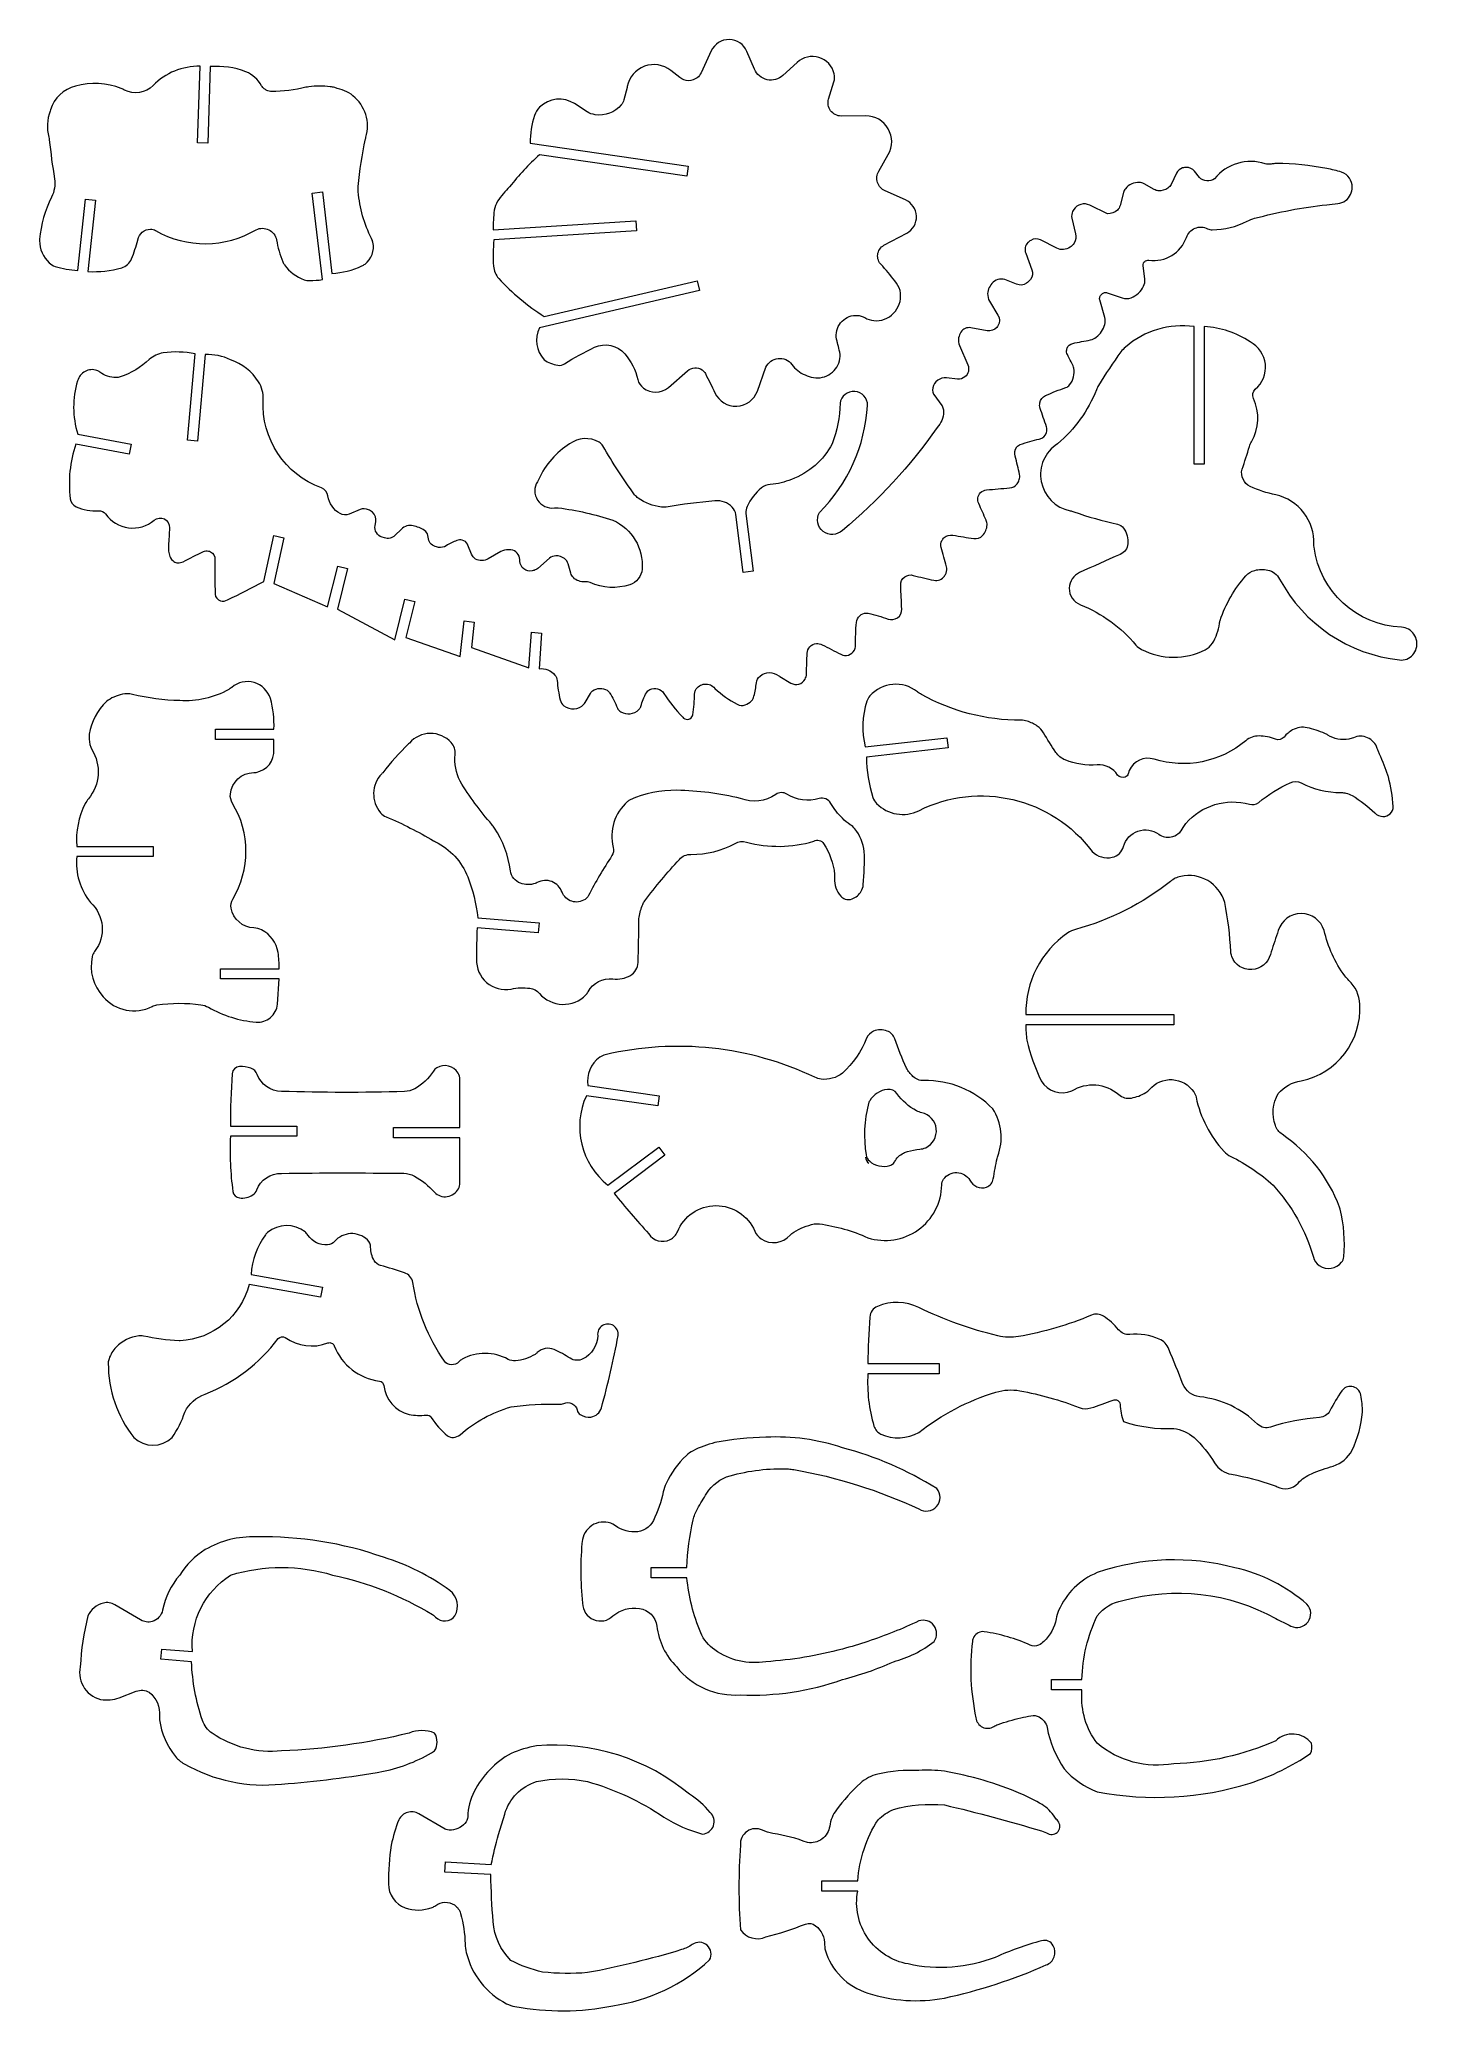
# Model space of a CAD drawing. Header units: centimetres. Extents: x -9.4 to 9.6, y -13.6 to 13.6.
import ezdxf

# ---------------------------------------------------------------- set-up
doc = ezdxf.new("R2010")
doc.units = ezdxf.units.CM
doc.header["$MEASUREMENT"] = 0
doc.layers.add('Capa 1', color=7, linetype='Continuous')

msp = doc.modelspace()

# ---------------------------------------------------------------- linework, layer by layer
at = {"layer": 'Capa 1', "color": 250, "lineweight": 18}
for points, knots in [([(1.45711, 12.76887), (1.44014, 12.71395), (1.45037, 12.65422), (1.48463, 12.60807), (1.48463, 12.60807), (1.5189, 12.56191), (1.57311, 12.53485), (1.6306, 12.5352), (1.6306, 12.5352), (1.6306, 12.5352), (1.96947, 12.53728), (1.96947, 12.53728), (1.96947, 12.53728), (2.09704, 12.53806), (2.21503, 12.46967), (2.27777, 12.35859), (2.27777, 12.35859), (2.34248, 12.24936), (2.34329, 12.11373), (2.27987, 12.00374), (2.27987, 12.00374), (2.27987, 12.00374), (2.14795, 11.77493), (2.14795, 11.77493), (2.14795, 11.77493), (2.12056, 11.72743), (2.11466, 11.67054), (2.13172, 11.61844), (2.13172, 11.61844), (2.14877, 11.56634), (2.18717, 11.52394), (2.23733, 11.50183), (2.23733, 11.50183), (2.23733, 11.50183), (2.51579, 11.3791), (2.51579, 11.3791), (2.51579, 11.3791), (2.60539, 11.33961), (2.66464, 11.25248), (2.66842, 11.15462), (2.66842, 11.15462), (2.6722, 11.05677), (2.61985, 10.96533), (2.53356, 10.91904), (2.53356, 10.91904), (2.53356, 10.91904), (2.22039, 10.75104), (2.22039, 10.75104), (2.22039, 10.75104), (2.1728, 10.72552), (2.14056, 10.67848), (2.13392, 10.62489), (2.13392, 10.62489), (2.12728, 10.57129), (2.14707, 10.51781), (2.18699, 10.48144), (2.18699, 10.48144), (2.1938, 10.47523), (2.20021, 10.46858), (2.20615, 10.46154), (2.20615, 10.46154), (2.27002, 10.38583), (2.33209, 10.30862), (2.3923, 10.22998), (2.3923, 10.22998), (2.42356, 10.18914), (2.44303, 10.14052), (2.44858, 10.08939), (2.44858, 10.08939), (2.45963, 9.98773), (2.42462, 9.88646), (2.35315, 9.81333), (2.35315, 9.81333), (2.28168, 9.7402), (2.18124, 9.70288), (2.07936, 9.7116), (2.07936, 9.7116), (2.03618, 9.71762), (1.99452, 9.73173), (1.95656, 9.75319), (1.95656, 9.75319), (1.90865, 9.78028), (1.85303, 9.79052), (1.79861, 9.78229), (1.79861, 9.78229), (1.7191, 9.77025), (1.6487, 9.72437), (1.60558, 9.65649), (1.60558, 9.65649), (1.56247, 9.58862), (1.55086, 9.50539), (1.57376, 9.42831), (1.57376, 9.42831), (1.57578, 9.4215), (1.57754, 9.41462), (1.57904, 9.40768), (1.57904, 9.40768), (1.58652, 9.37312), (1.59497, 9.33877), (1.60437, 9.30467), (1.60437, 9.30467), (1.61483, 9.26675), (1.61722, 9.22706), (1.61139, 9.18815), (1.61139, 9.18815), (1.59887, 9.10465), (1.55308, 9.02977), (1.48447, 8.98056), (1.48447, 8.98056), (1.41585, 8.93135), (1.33024, 8.912), (1.24714, 8.92692), (1.24714, 8.92692), (1.16848, 8.94121), (1.09437, 8.97404), (1.03094, 9.02269), (1.03094, 9.02269), (0.99945, 9.04684), (0.97152, 9.07531), (0.94799, 9.10726), (0.94799, 9.10726), (0.90443, 9.1664), (0.83279, 9.19802), (0.75975, 9.19033), (0.75975, 9.19033), (0.6867, 9.18264), (0.62321, 9.13681), (0.59292, 9.0699), (0.59292, 9.0699), (0.59292, 9.0699), (0.47386, 8.74068), (0.47386, 8.74068), (0.47386, 8.74068), (0.43038, 8.61971), (0.31797, 8.53713), (0.18954, 8.53179), (0.18954, 8.53179), (0.0611, 8.52646), (-0.05777, 8.59943), (-0.11114, 8.71637), (-0.11114, 8.71637), (-0.15306, 8.80545), (-0.19697, 8.89358), (-0.24283, 8.9807), (-0.24283, 8.9807), (-0.25357, 9.00111), (-0.26916, 9.01856), (-0.28824, 9.03152), (-0.28824, 9.03152), (-0.34979, 9.07335), (-0.43176, 9.06864), (-0.48812, 9.02004), (-0.48812, 9.02004), (-0.48812, 9.02004), (-0.7537, 8.79103), (-0.7537, 8.79103), (-0.7537, 8.79103), (-0.85192, 8.70633), (-0.99618, 8.70242), (-1.09884, 8.78168), (-1.09884, 8.78168), (-1.13685, 8.81103), (-1.16371, 8.85247), (-1.17499, 8.89915), (-1.17499, 8.89915), (-1.20637, 9.0291), (-1.26754, 9.14997), (-1.35369, 9.2522), (-1.35369, 9.2522), (-1.45632, 9.374), (-1.62801, 9.41159), (-1.77215, 9.34382), (-1.77215, 9.34382), (-1.91414, 9.27707), (-2.05173, 9.20133), (-2.18409, 9.11708), (-2.18409, 9.11708), (-2.21226, 9.09915), (-2.24589, 9.09182), (-2.27896, 9.09642), (-2.27896, 9.09642), (-2.34706, 9.10588), (-2.41168, 9.13237), (-2.46682, 9.17344), (-2.46682, 9.17344), (-2.57799, 9.29128), (-2.60448, 9.46569), (-2.53331, 9.61122), (-2.53331, 9.61122), (-2.53331, 9.61122), (-0.3253, 10.12642), (-0.3253, 10.12642), (-0.3253, 10.12642), (-0.3253, 10.12642), (-0.35725, 10.26338), (-0.35725, 10.26338), (-0.35725, 10.26338), (-0.35725, 10.26338), (-2.46682, 9.77115), (-2.46682, 9.77115), (-2.46682, 9.77115), (-2.69845, 9.91612), (-2.90914, 10.09213), (-3.09301, 10.29426), (-3.09301, 10.29426), (-3.1358, 10.34129), (-3.16139, 10.40144), (-3.1656, 10.46488), (-3.1656, 10.46488), (-3.1736, 10.58525), (-3.17214, 10.70606), (-3.16123, 10.82621), (-3.16123, 10.82621), (-3.16123, 10.82621), (-1.19231, 10.94927), (-1.19231, 10.94927), (-1.19231, 10.94927), (-1.19231, 10.94927), (-1.20108, 11.08963), (-1.20108, 11.08963), (-1.20108, 11.08963), (-1.20108, 11.08963), (-3.17, 10.96657), (-3.17, 10.96657), (-3.17, 10.96657), (-3.1706, 11.05608), (-3.16566, 11.14555), (-3.15522, 11.23445), (-3.15522, 11.23445), (-3.15001, 11.27875), (-3.13434, 11.32118), (-3.10951, 11.35824), (-3.10951, 11.35824), (-3.0609, 11.43075), (-3.00509, 11.49817), (-2.94293, 11.55946), (-2.94293, 11.55946), (-2.81848, 11.71793), (-2.68098, 11.86571), (-2.53187, 12.00125), (-2.53187, 12.00125), (-2.53187, 12.00125), (-0.50051, 11.70638), (-0.50051, 11.70638), (-0.50051, 11.70638), (-0.50051, 11.70638), (-0.48031, 11.84556), (-0.48031, 11.84556), (-0.48031, 11.84556), (-0.48031, 11.84556), (-2.66019, 12.16199), (-2.66019, 12.16199), (-2.66019, 12.16199), (-2.66089, 12.29179), (-2.64048, 12.42084), (-2.59976, 12.54409), (-2.59976, 12.54409), (-2.58571, 12.58662), (-2.56172, 12.62517), (-2.52977, 12.65655), (-2.52977, 12.65655), (-2.40047, 12.78353), (-2.20049, 12.80408), (-2.04807, 12.70606), (-2.04807, 12.70606), (-2.04807, 12.70606), (-1.87431, 12.59431), (-1.87431, 12.59431), (-1.87431, 12.59431), (-1.84078, 12.57274), (-1.80304, 12.55855), (-1.7636, 12.55268), (-1.7636, 12.55268), (-1.62815, 12.53251), (-1.49192, 12.58402), (-1.4037, 12.68876), (-1.4037, 12.68876), (-1.38704, 12.70853), (-1.37496, 12.73174), (-1.3683, 12.75671), (-1.3683, 12.75671), (-1.3683, 12.75671), (-1.32244, 12.92867), (-1.32244, 12.92867), (-1.32244, 12.92867), (-1.32244, 12.92867), (-1.31958, 12.94123), (-1.31958, 12.94123), (-1.31958, 12.94123), (-1.29519, 13.06995), (-1.20515, 13.17649), (-1.08229, 13.22199), (-1.08229, 13.22199), (-0.95944, 13.26749), (-0.82172, 13.24531), (-0.71937, 13.16353), (-0.71937, 13.16353), (-0.71937, 13.16353), (-0.59711, 13.06585), (-0.59711, 13.06585), (-0.59711, 13.06585), (-0.52631, 13.00927), (-0.42593, 13.00869), (-0.35448, 13.06443), (-0.35448, 13.06443), (-0.33245, 13.08162), (-0.31484, 13.1038), (-0.3031, 13.12915), (-0.3031, 13.12915), (-0.3031, 13.12915), (-0.1618, 13.43414), (-0.1618, 13.43414), (-0.1618, 13.43414), (-0.11711, 13.5306), (-0.0198, 13.59169), (0.0865, 13.59), (0.0865, 13.59), (0.1928, 13.58832), (0.28813, 13.52418), (0.32974, 13.42635), (0.32974, 13.42635), (0.32974, 13.42635), (0.43397, 13.18129), (0.43397, 13.18129), (0.43397, 13.18129), (0.4653, 13.10762), (0.53043, 13.05374), (0.60865, 13.03676), (0.60865, 13.03676), (0.68688, 13.01978), (0.76848, 13.04181), (0.82753, 13.09586), (0.82753, 13.09586), (0.82753, 13.09586), (1.02308, 13.27482), (1.02308, 13.27482), (1.02308, 13.27482), (1.10395, 13.34883), (1.21787, 13.37469), (1.32277, 13.34285), (1.32277, 13.34285), (1.42767, 13.31101), (1.508, 13.22619), (1.53409, 13.11972), (1.53409, 13.11972), (1.54317, 13.08262), (1.54202, 13.04375), (1.53075, 13.00725), (1.53075, 13.00725), (1.53075, 13.00725), (1.45711, 12.76887), (1.45711, 12.76887)], [0, 0, 0, 0, 0.01123596, 0.01123596, 0.01123596, 0.01123596, 0.02247191, 0.02247191, 0.02247191, 0.02247191, 0.03370787, 0.03370787, 0.03370787, 0.03370787, 0.04494382, 0.04494382, 0.04494382, 0.04494382, 0.05617978, 0.05617978, 0.05617978, 0.05617978, 0.06741573, 0.06741573, 0.06741573, 0.06741573, 0.07865169, 0.07865169, 0.07865169, 0.07865169, 0.08988764, 0.08988764, 0.08988764, 0.08988764, 0.1011236, 0.1011236, 0.1011236, 0.1011236, 0.11235955, 0.11235955, 0.11235955, 0.11235955, 0.12359551, 0.12359551, 0.12359551, 0.12359551, 0.13483146, 0.13483146, 0.13483146, 0.13483146, 0.14606742, 0.14606742, 0.14606742, 0.14606742, 0.15730337, 0.15730337, 0.15730337, 0.15730337, 0.16853933, 0.16853933, 0.16853933, 0.16853933, 0.17977528, 0.17977528, 0.17977528, 0.17977528, 0.19101124, 0.19101124, 0.19101124, 0.19101124, 0.20224719, 0.20224719, 0.20224719, 0.20224719, 0.21348315, 0.21348315, 0.21348315, 0.21348315, 0.2247191, 0.2247191, 0.2247191, 0.2247191, 0.23595506, 0.23595506, 0.23595506, 0.23595506, 0.24719101, 0.24719101, 0.24719101, 0.24719101, 0.25842697, 0.25842697, 0.25842697, 0.25842697, 0.26966292, 0.26966292, 0.26966292, 0.26966292, 0.28089888, 0.28089888, 0.28089888, 0.28089888, 0.29213483, 0.29213483, 0.29213483, 0.29213483, 0.30337079, 0.30337079, 0.30337079, 0.30337079, 0.31460674, 0.31460674, 0.31460674, 0.31460674, 0.3258427, 0.3258427, 0.3258427, 0.3258427, 0.33707865, 0.33707865, 0.33707865, 0.33707865, 0.34831461, 0.34831461, 0.34831461, 0.34831461, 0.35955056, 0.35955056, 0.35955056, 0.35955056, 0.37078652, 0.37078652, 0.37078652, 0.37078652, 0.38202247, 0.38202247, 0.38202247, 0.38202247, 0.39325843, 0.39325843, 0.39325843, 0.39325843, 0.40449438, 0.40449438, 0.40449438, 0.40449438, 0.41573034, 0.41573034, 0.41573034, 0.41573034, 0.42696629, 0.42696629, 0.42696629, 0.42696629, 0.43820225, 0.43820225, 0.43820225, 0.43820225, 0.4494382, 0.4494382, 0.4494382, 0.4494382, 0.46067416, 0.46067416, 0.46067416, 0.46067416, 0.47191011, 0.47191011, 0.47191011, 0.47191011, 0.48314607, 0.48314607, 0.48314607, 0.48314607, 0.49438202, 0.49438202, 0.49438202, 0.49438202, 0.50561798, 0.50561798, 0.50561798, 0.50561798, 0.51685393, 0.51685393, 0.51685393, 0.51685393, 0.52808989, 0.52808989, 0.52808989, 0.52808989, 0.53932584, 0.53932584, 0.53932584, 0.53932584, 0.5505618, 0.5505618, 0.5505618, 0.5505618, 0.56179775, 0.56179775, 0.56179775, 0.56179775, 0.57303371, 0.57303371, 0.57303371, 0.57303371, 0.58426966, 0.58426966, 0.58426966, 0.58426966, 0.59550562, 0.59550562, 0.59550562, 0.59550562, 0.60674157, 0.60674157, 0.60674157, 0.60674157, 0.61797753, 0.61797753, 0.61797753, 0.61797753, 0.62921348, 0.62921348, 0.62921348, 0.62921348, 0.64044944, 0.64044944, 0.64044944, 0.64044944, 0.65168539, 0.65168539, 0.65168539, 0.65168539, 0.66292135, 0.66292135, 0.66292135, 0.66292135, 0.6741573, 0.6741573, 0.6741573, 0.6741573, 0.68539326, 0.68539326, 0.68539326, 0.68539326, 0.69662921, 0.69662921, 0.69662921, 0.69662921, 0.70786517, 0.70786517, 0.70786517, 0.70786517, 0.71910112, 0.71910112, 0.71910112, 0.71910112, 0.73033708, 0.73033708, 0.73033708, 0.73033708, 0.74157303, 0.74157303, 0.74157303, 0.74157303, 0.75280899, 0.75280899, 0.75280899, 0.75280899, 0.76404494, 0.76404494, 0.76404494, 0.76404494, 0.7752809, 0.7752809, 0.7752809, 0.7752809, 0.78651685, 0.78651685, 0.78651685, 0.78651685, 0.79775281, 0.79775281, 0.79775281, 0.79775281, 0.80898876, 0.80898876, 0.80898876, 0.80898876, 0.82022472, 0.82022472, 0.82022472, 0.82022472, 0.83146067, 0.83146067, 0.83146067, 0.83146067, 0.84269663, 0.84269663, 0.84269663, 0.84269663, 0.85393258, 0.85393258, 0.85393258, 0.85393258, 0.86516854, 0.86516854, 0.86516854, 0.86516854, 0.87640449, 0.87640449, 0.87640449, 0.87640449, 0.88764045, 0.88764045, 0.88764045, 0.88764045, 0.8988764, 0.8988764, 0.8988764, 0.8988764, 0.91011236, 0.91011236, 0.91011236, 0.91011236, 0.92134831, 0.92134831, 0.92134831, 0.92134831, 0.93258427, 0.93258427, 0.93258427, 0.93258427, 0.94382022, 0.94382022, 0.94382022, 0.94382022, 0.95505618, 0.95505618, 0.95505618, 0.95505618, 0.96629213, 0.96629213, 0.96629213, 0.96629213, 0.97752809, 0.97752809, 0.97752809, 0.97752809, 1, 1, 1, 1]), ([(-4.93086, 12.21919), (-4.97813, 12.00261), (-5.01147, 11.78323), (-5.03067, 11.56239), (-5.03067, 11.56239), (-5.03269, 11.53911), (-5.03278, 11.5157), (-5.03093, 11.49241), (-5.03093, 11.49241), (-5.01294, 11.26604), (-4.95056, 11.04543), (-4.84736, 10.84315), (-4.84736, 10.84315), (-4.83932, 10.82739), (-4.8333, 10.81068), (-4.82943, 10.79341), (-4.82943, 10.79341), (-4.80408, 10.68034), (-4.8464, 10.5628), (-4.938, 10.49183), (-4.938, 10.49183), (-4.9509, 10.48183), (-4.96492, 10.47337), (-4.97977, 10.4666), (-4.97977, 10.4666), (-5.11042, 10.4071), (-5.25092, 10.37222), (-5.39423, 10.36372), (-5.39423, 10.36372), (-5.39423, 10.36372), (-5.52665, 11.4893), (-5.52665, 11.4893), (-5.52665, 11.4893), (-5.52665, 11.4893), (-5.66632, 11.47287), (-5.66632, 11.47287), (-5.66632, 11.47287), (-5.66632, 11.47287), (-5.52568, 10.27745), (-5.52568, 10.27745), (-5.52568, 10.27745), (-5.58343, 10.26992), (-5.64152, 10.2654), (-5.69974, 10.26392), (-5.69974, 10.26392), (-5.72632, 10.26324), (-5.7528, 10.26759), (-5.77776, 10.27675), (-5.77776, 10.27675), (-5.88585, 10.3164), (-5.97971, 10.38728), (-6.04744, 10.48038), (-6.04744, 10.48038), (-6.05707, 10.49361), (-6.06512, 10.50792), (-6.07144, 10.52302), (-6.07144, 10.52302), (-6.11214, 10.62027), (-6.14138, 10.72192), (-6.15855, 10.82593), (-6.15855, 10.82593), (-6.17048, 10.88629), (-6.20968, 10.93772), (-6.2647, 10.96523), (-6.2647, 10.96523), (-6.31973, 10.99274), (-6.38439, 10.99324), (-6.43983, 10.96657), (-6.43983, 10.96657), (-6.86625, 10.71285), (-7.39628, 10.70852), (-7.82679, 10.95523), (-7.82679, 10.95523), (-7.84835, 10.96759), (-7.87281, 10.97401), (-7.89767, 10.97384), (-7.89767, 10.97384), (-7.98254, 10.97327), (-8.05509, 10.91259), (-8.07065, 10.82916), (-8.07065, 10.82916), (-8.07065, 10.82916), (-8.07229, 10.82183), (-8.07229, 10.82183), (-8.07229, 10.82183), (-8.09512, 10.73451), (-8.12373, 10.6488), (-8.15794, 10.56528), (-8.15794, 10.56528), (-8.18236, 10.50564), (-8.23271, 10.46043), (-8.29463, 10.44255), (-8.29463, 10.44255), (-8.44607, 10.39883), (-8.60375, 10.38074), (-8.76115, 10.38904), (-8.76115, 10.38904), (-8.76115, 10.38904), (-8.65567, 11.3735), (-8.65567, 11.3735), (-8.65567, 11.3735), (-8.65567, 11.3735), (-8.79551, 11.38848), (-8.79551, 11.38848), (-8.79551, 11.38848), (-8.79551, 11.38848), (-8.90099, 10.40402), (-8.90099, 10.40402), (-8.90099, 10.40402), (-9.00684, 10.41011), (-9.11153, 10.42927), (-9.21267, 10.46107), (-9.21267, 10.46107), (-9.24308, 10.47063), (-9.27094, 10.48697), (-9.29413, 10.50884), (-9.29413, 10.50884), (-9.37878, 10.58867), (-9.42726, 10.69954), (-9.4284, 10.81589), (-9.4284, 10.81589), (-9.42846, 10.82195), (-9.4282, 10.82802), (-9.42763, 10.83406), (-9.42763, 10.83406), (-9.40857, 11.03692), (-9.35218, 11.23451), (-9.2613, 11.41688), (-9.2613, 11.41688), (-9.2225, 11.49475), (-9.20872, 11.5827), (-9.22184, 11.6687), (-9.22184, 11.6687), (-9.24917, 11.84775), (-9.2731, 12.0273), (-9.29363, 12.20725), (-9.29363, 12.20725), (-9.29506, 12.21974), (-9.29732, 12.23212), (-9.3004, 12.24432), (-9.3004, 12.24432), (-9.33044, 12.36312), (-9.32403, 12.48821), (-9.28201, 12.60333), (-9.28201, 12.60333), (-9.28201, 12.60333), (-9.27672, 12.61928), (-9.27672, 12.61928), (-9.27672, 12.61928), (-9.22802, 12.78233), (-9.09649, 12.90731), (-8.93117, 12.94762), (-8.93117, 12.94762), (-8.72282, 13.00731), (-8.50047, 12.99541), (-8.29968, 12.91382), (-8.29968, 12.91382), (-8.28463, 12.9077), (-8.26986, 12.90089), (-8.25544, 12.89341), (-8.25544, 12.89341), (-8.12441, 12.82547), (-7.96436, 12.85113), (-7.86115, 12.95664), (-7.86115, 12.95664), (-7.6912, 13.13086), (-7.45658, 13.22676), (-7.21326, 13.22146), (-7.21326, 13.22146), (-7.21326, 13.22146), (-7.24842, 12.16668), (-7.24842, 12.16668), (-7.24842, 12.16668), (-7.24842, 12.16668), (-7.10786, 12.16199), (-7.10786, 12.16199), (-7.10786, 12.16199), (-7.10786, 12.16199), (-7.0727, 13.21677), (-7.0727, 13.21677), (-7.0727, 13.21677), (-6.90543, 13.23036), (-6.73724, 13.20634), (-6.58047, 13.14645), (-6.58047, 13.14645), (-6.48962, 13.10757), (-6.41404, 13.03994), (-6.36534, 12.95395), (-6.36534, 12.95395), (-6.3559, 12.93729), (-6.34317, 12.92273), (-6.3279, 12.91117), (-6.3279, 12.91117), (-6.31666, 12.90265), (-6.3047, 12.89511), (-6.29215, 12.88865), (-6.29215, 12.88865), (-6.27167, 12.87809), (-6.2489, 12.87273), (-6.22586, 12.87304), (-6.22586, 12.87304), (-6.06673, 12.87517), (-5.90831, 12.89475), (-5.75345, 12.93144), (-5.75345, 12.93144), (-5.7401, 12.93461), (-5.72661, 12.93712), (-5.71302, 12.93896), (-5.71302, 12.93896), (-5.61508, 12.95228), (-5.51581, 12.95268), (-5.41776, 12.94016), (-5.41776, 12.94016), (-5.39679, 12.93748), (-5.37605, 12.93323), (-5.35571, 12.92745), (-5.35571, 12.92745), (-5.3097, 12.91435), (-5.26429, 12.89922), (-5.21961, 12.8821), (-5.21961, 12.8821), (-5.17783, 12.86609), (-5.13885, 12.84353), (-5.10415, 12.81527), (-5.10415, 12.81527), (-4.93486, 12.67741), (-4.86436, 12.45171), (-4.92507, 12.24199), (-4.92507, 12.24199), (-4.92725, 12.23446), (-4.92918, 12.22685), (-4.93086, 12.21919)], [0, 0, 0, 0, 0.01694915, 0.01694915, 0.01694915, 0.01694915, 0.03389831, 0.03389831, 0.03389831, 0.03389831, 0.05084746, 0.05084746, 0.05084746, 0.05084746, 0.06779661, 0.06779661, 0.06779661, 0.06779661, 0.08474576, 0.08474576, 0.08474576, 0.08474576, 0.10169492, 0.10169492, 0.10169492, 0.10169492, 0.11864407, 0.11864407, 0.11864407, 0.11864407, 0.13559322, 0.13559322, 0.13559322, 0.13559322, 0.15254237, 0.15254237, 0.15254237, 0.15254237, 0.16949153, 0.16949153, 0.16949153, 0.16949153, 0.18644068, 0.18644068, 0.18644068, 0.18644068, 0.20338983, 0.20338983, 0.20338983, 0.20338983, 0.22033898, 0.22033898, 0.22033898, 0.22033898, 0.23728814, 0.23728814, 0.23728814, 0.23728814, 0.25423729, 0.25423729, 0.25423729, 0.25423729, 0.27118644, 0.27118644, 0.27118644, 0.27118644, 0.28813559, 0.28813559, 0.28813559, 0.28813559, 0.30508475, 0.30508475, 0.30508475, 0.30508475, 0.3220339, 0.3220339, 0.3220339, 0.3220339, 0.33898305, 0.33898305, 0.33898305, 0.33898305, 0.3559322, 0.3559322, 0.3559322, 0.3559322, 0.37288136, 0.37288136, 0.37288136, 0.37288136, 0.38983051, 0.38983051, 0.38983051, 0.38983051, 0.40677966, 0.40677966, 0.40677966, 0.40677966, 0.42372881, 0.42372881, 0.42372881, 0.42372881, 0.44067797, 0.44067797, 0.44067797, 0.44067797, 0.45762712, 0.45762712, 0.45762712, 0.45762712, 0.47457627, 0.47457627, 0.47457627, 0.47457627, 0.49152542, 0.49152542, 0.49152542, 0.49152542, 0.50847458, 0.50847458, 0.50847458, 0.50847458, 0.52542373, 0.52542373, 0.52542373, 0.52542373, 0.54237288, 0.54237288, 0.54237288, 0.54237288, 0.55932203, 0.55932203, 0.55932203, 0.55932203, 0.57627119, 0.57627119, 0.57627119, 0.57627119, 0.59322034, 0.59322034, 0.59322034, 0.59322034, 0.61016949, 0.61016949, 0.61016949, 0.61016949, 0.62711864, 0.62711864, 0.62711864, 0.62711864, 0.6440678, 0.6440678, 0.6440678, 0.6440678, 0.66101695, 0.66101695, 0.66101695, 0.66101695, 0.6779661, 0.6779661, 0.6779661, 0.6779661, 0.69491525, 0.69491525, 0.69491525, 0.69491525, 0.71186441, 0.71186441, 0.71186441, 0.71186441, 0.72881356, 0.72881356, 0.72881356, 0.72881356, 0.74576271, 0.74576271, 0.74576271, 0.74576271, 0.76271186, 0.76271186, 0.76271186, 0.76271186, 0.77966102, 0.77966102, 0.77966102, 0.77966102, 0.79661017, 0.79661017, 0.79661017, 0.79661017, 0.81355932, 0.81355932, 0.81355932, 0.81355932, 0.83050847, 0.83050847, 0.83050847, 0.83050847, 0.84745763, 0.84745763, 0.84745763, 0.84745763, 0.86440678, 0.86440678, 0.86440678, 0.86440678, 0.88135593, 0.88135593, 0.88135593, 0.88135593, 0.89830508, 0.89830508, 0.89830508, 0.89830508, 0.91525424, 0.91525424, 0.91525424, 0.91525424, 0.93220339, 0.93220339, 0.93220339, 0.93220339, 0.94915254, 0.94915254, 0.94915254, 0.94915254, 0.96610169, 0.96610169, 0.96610169, 0.96610169, 1, 1, 1, 1]), ([(7.63454, 11.88072), (7.86716, 11.88037), (8.09917, 11.85681), (8.32712, 11.8104), (8.32712, 11.8104), (8.39698, 11.79847), (8.46588, 11.78149), (8.53328, 11.7596), (8.53328, 11.7596), (8.6227, 11.73055), (8.6821, 11.64583), (8.67894, 11.55186), (8.67894, 11.55186), (8.67779, 11.5177), (8.67003, 11.48409), (8.65609, 11.45289), (8.65609, 11.45289), (8.62501, 11.38331), (8.55881, 11.3359), (8.48293, 11.32887), (8.48293, 11.32887), (8.43088, 11.32404), (8.37893, 11.31813), (8.32712, 11.31113), (8.32712, 11.31113), (7.99166, 11.27424), (7.65953, 11.21169), (7.33364, 11.12402), (7.33364, 11.12402), (7.2973, 11.11424), (7.2621, 11.1006), (7.22866, 11.08333), (7.22866, 11.08333), (7.0803, 11.00671), (6.91583, 10.96649), (6.74885, 10.96597), (6.74885, 10.96597), (6.72687, 10.9659), (6.70518, 10.97098), (6.68552, 10.98082), (6.68552, 10.98082), (6.6314, 11.00787), (6.56824, 11.01024), (6.51225, 10.9873), (6.51225, 10.9873), (6.45626, 10.96435), (6.41292, 10.91835), (6.39335, 10.86109), (6.39335, 10.86109), (6.31709, 10.64652), (6.10104, 10.51462), (5.87533, 10.54482), (5.87533, 10.54482), (5.85457, 10.54923), (5.83294, 10.54345), (5.81714, 10.52927), (5.81714, 10.52927), (5.80134, 10.51509), (5.79328, 10.49421), (5.79543, 10.47309), (5.79543, 10.47309), (5.79543, 10.47309), (5.81781, 10.28469), (5.81781, 10.28469), (5.81781, 10.28469), (5.82168, 10.25206), (5.81634, 10.21901), (5.80238, 10.18927), (5.80238, 10.18927), (5.76744, 10.11482), (5.70515, 10.0567), (5.62845, 10.02701), (5.62845, 10.02701), (5.5898, 10.01204), (5.5471, 10.01121), (5.50789, 10.02468), (5.50789, 10.02468), (5.50789, 10.02468), (5.3007, 10.09582), (5.3007, 10.09582), (5.3007, 10.09582), (5.28461, 10.10134), (5.26706, 10.10085), (5.25131, 10.09442), (5.25131, 10.09442), (5.22682, 10.08444), (5.2078, 10.06442), (5.19908, 10.03945), (5.19908, 10.03945), (5.19434, 10.02589), (5.19387, 10.01121), (5.19772, 9.99738), (5.19772, 9.99738), (5.19772, 9.99738), (5.26519, 9.75521), (5.26519, 9.75521), (5.26519, 9.75521), (5.27385, 9.72413), (5.27379, 9.69126), (5.26502, 9.66021), (5.26502, 9.66021), (5.24533, 9.59055), (5.20483, 9.52857), (5.14896, 9.48255), (5.14896, 9.48255), (5.12607, 9.46371), (5.0988, 9.45095), (5.06966, 9.44548), (5.06966, 9.44548), (4.98774, 9.43009), (4.9059, 9.41425), (4.82414, 9.39798), (4.82414, 9.39798), (4.78805, 9.3908), (4.75832, 9.36533), (4.74567, 9.33078), (4.74567, 9.33078), (4.74361, 9.32415), (4.74197, 9.31741), (4.74074, 9.31058), (4.74074, 9.31058), (4.73662, 9.28768), (4.74019, 9.26405), (4.7509, 9.24339), (4.7509, 9.24339), (4.77786, 9.19137), (4.80435, 9.13911), (4.83037, 9.08661), (4.83037, 9.08661), (4.835, 9.07727), (4.83822, 9.06729), (4.83992, 9.057), (4.83992, 9.057), (4.85354, 8.97467), (4.83256, 8.89037), (4.78193, 8.82405), (4.78193, 8.82405), (4.76885, 8.80691), (4.75083, 8.79419), (4.7303, 8.7876), (4.7303, 8.7876), (4.63451, 8.75689), (4.54075, 8.72015), (4.44959, 8.67762), (4.44959, 8.67762), (4.40894, 8.65866), (4.37978, 8.62145), (4.37108, 8.57745), (4.37108, 8.57745), (4.36877, 8.56579), (4.36739, 8.55396), (4.36694, 8.54207), (4.36694, 8.54207), (4.36642, 8.52835), (4.36858, 8.51466), (4.37331, 8.50177), (4.37331, 8.50177), (4.40421, 8.4175), (4.43366, 8.33271), (4.46166, 8.24743), (4.46166, 8.24743), (4.47014, 8.22158), (4.47095, 8.19383), (4.46398, 8.16754), (4.46398, 8.16754), (4.4478, 8.12223), (4.40959, 8.08834), (4.36268, 8.07768), (4.36268, 8.07768), (4.27421, 8.05759), (4.18696, 8.03243), (4.10138, 8.00233), (4.10138, 8.00233), (4.08269, 7.99576), (4.06623, 7.98406), (4.05389, 7.96857), (4.05389, 7.96857), (4.02525, 7.93264), (4.01597, 7.885), (4.02903, 7.84095), (4.02903, 7.84095), (4.05379, 7.75738), (4.07461, 7.67269), (4.0914, 7.58716), (4.0914, 7.58716), (4.09592, 7.56414), (4.09461, 7.54035), (4.08759, 7.51797), (4.08759, 7.51797), (4.08005, 7.49781), (4.06989, 7.47873), (4.05738, 7.46122), (4.05738, 7.46122), (4.03315, 7.42733), (3.99514, 7.40592), (3.95359, 7.40277), (3.95359, 7.40277), (3.8477, 7.39475), (3.74187, 7.3861), (3.63609, 7.37681), (3.63609, 7.37681), (3.60498, 7.37409), (3.57566, 7.36108), (3.55276, 7.33985), (3.55276, 7.33985), (3.51456, 7.29835), (3.50485, 7.23804), (3.52809, 7.18665), (3.52809, 7.18665), (3.56241, 7.11076), (3.5963, 7.03467), (3.62977, 6.9584), (3.62977, 6.9584), (3.62977, 6.9584), (3.63135, 6.95479), (3.63135, 6.95479), (3.63135, 6.95479), (3.63993, 6.93522), (3.64394, 6.91396), (3.64307, 6.89262), (3.64307, 6.89262), (3.63988, 6.83824), (3.61764, 6.78672), (3.58026, 6.7471), (3.58026, 6.7471), (3.54924, 6.71539), (3.50507, 6.70017), (3.46109, 6.70605), (3.46109, 6.70605), (3.3641, 6.71902), (3.2674, 6.73416), (3.17108, 6.75144), (3.17108, 6.75144), (3.12852, 6.75908), (3.08482, 6.74672), (3.05257, 6.71792), (3.05257, 6.71792), (3.03922, 6.706), (3.0276, 6.69227), (3.01805, 6.67712), (3.01805, 6.67712), (3.00475, 6.64743), (3.00215, 6.61405), (3.01071, 6.58265), (3.01071, 6.58265), (3.03483, 6.49414), (3.05864, 6.40554), (3.08215, 6.31686), (3.08215, 6.31686), (3.08984, 6.28786), (3.08805, 6.25715), (3.07704, 6.22924), (3.07704, 6.22924), (3.07131, 6.21471), (3.06401, 6.20084), (3.05527, 6.1879), (3.05527, 6.1879), (3.02322, 6.14041), (2.96556, 6.11711), (2.90951, 6.129), (2.90951, 6.129), (2.81361, 6.14936), (2.71825, 6.17223), (2.62355, 6.19761), (2.62355, 6.19761), (2.58416, 6.20816), (2.54212, 6.2011), (2.50834, 6.17824), (2.50834, 6.17824), (2.47001, 6.15019), (2.44843, 6.10468), (2.45097, 6.05724), (2.45097, 6.05724), (2.45678, 5.94866), (2.46167, 5.84003), (2.46564, 5.73137), (2.46564, 5.73137), (2.46735, 5.68444), (2.44553, 5.63976), (2.40747, 5.61225), (2.40747, 5.61225), (2.36942, 5.58474), (2.32014, 5.57805), (2.27612, 5.5944), (2.27612, 5.5944), (2.18735, 5.62737), (2.09639, 5.65417), (2.00392, 5.67461), (2.00392, 5.67461), (2.0022, 5.67542), (2.00033, 5.67583), (1.99843, 5.67581), (1.99843, 5.67581), (1.99241, 5.67631), (1.98637, 5.67656), (1.98034, 5.67654), (1.98034, 5.67654), (1.90748, 5.67637), (1.84682, 5.62058), (1.84056, 5.54799), (1.84056, 5.54799), (1.83134, 5.44115), (1.82709, 5.33394), (1.82781, 5.22671), (1.82781, 5.22671), (1.82795, 5.20514), (1.82314, 5.18383), (1.81373, 5.16443), (1.81373, 5.16443), (1.77678, 5.09737), (1.69298, 5.07219), (1.62519, 5.10777), (1.62519, 5.10777), (1.53944, 5.15278), (1.45335, 5.19712), (1.36691, 5.24079), (1.36691, 5.24079), (1.34269, 5.25281), (1.31559, 5.2578), (1.28868, 5.25518), (1.28868, 5.25518), (1.21872, 5.24902), (1.16403, 5.19219), (1.16055, 5.12205), (1.16055, 5.12205), (1.15604, 5.03105), (1.15352, 4.93995), (1.15299, 4.84884), (1.15299, 4.84884), (1.15325, 4.84348), (1.15311, 4.8381), (1.15256, 4.83276), (1.15256, 4.83276), (1.15019, 4.80964), (1.14342, 4.78718), (1.13263, 4.76659), (1.13263, 4.76659), (1.11468, 4.73235), (1.08343, 4.70701), (1.04623, 4.69652), (1.04623, 4.69652), (1.00902, 4.68603), (0.96914, 4.69131), (0.93595, 4.71113), (0.93595, 4.71113), (0.93595, 4.71113), (0.78599, 4.80005), (0.78599, 4.80005), (0.78599, 4.80005), (0.78053, 4.80327), (0.77529, 4.80685), (0.77031, 4.81078), (0.77031, 4.81078), (0.69386, 4.871), (0.58575, 4.8697), (0.51077, 4.80766), (0.51077, 4.80766), (0.48291, 4.78461), (0.465, 4.75171), (0.46076, 4.7158), (0.46076, 4.7158), (0.45333, 4.65288), (0.44227, 4.59044), (0.42764, 4.52879), (0.42764, 4.52879), (0.42221, 4.5059), (0.41112, 4.48473), (0.39538, 4.46723), (0.39538, 4.46723), (0.37091, 4.44002), (0.33968, 4.41977), (0.30485, 4.40854), (0.30485, 4.40854), (0.26861, 4.39686), (0.22918, 4.40037), (0.19558, 4.41827), (0.19558, 4.41827), (0.08411, 4.47764), (-0.01902, 4.55149), (-0.11114, 4.63788), (-0.11114, 4.63788), (-0.14506, 4.67992), (-0.19781, 4.70213), (-0.25159, 4.69703), (-0.25159, 4.69703), (-0.30536, 4.69193), (-0.353, 4.6602), (-0.37841, 4.61254), (-0.37841, 4.61254), (-0.38614, 4.59805), (-0.39038, 4.58197), (-0.39079, 4.56556), (-0.39079, 4.56556), (-0.39326, 4.46739), (-0.4022, 4.3695), (-0.41755, 4.27251), (-0.41755, 4.27251), (-0.41917, 4.26231), (-0.42301, 4.25259), (-0.42881, 4.24404), (-0.42881, 4.24404), (-0.44292, 4.22323), (-0.46613, 4.21041), (-0.49126, 4.20957), (-0.49126, 4.20957), (-0.5164, 4.20872), (-0.54042, 4.21995), (-0.5559, 4.23976), (-0.5559, 4.23976), (-0.65148, 4.34084), (-0.73796, 4.45015), (-0.81433, 4.56643), (-0.81433, 4.56643), (-0.85567, 4.63248), (-0.94017, 4.65673), (-1.01025, 4.62265), (-1.01025, 4.62265), (-1.02998, 4.61306), (-1.04623, 4.59755), (-1.05673, 4.57829), (-1.05673, 4.57829), (-1.08932, 4.51853), (-1.11473, 4.45513), (-1.13243, 4.38941), (-1.13243, 4.38941), (-1.13243, 4.38941), (-1.13457, 4.38378), (-1.13457, 4.38378), (-1.13457, 4.38378), (-1.14004, 4.36953), (-1.14855, 4.35664), (-1.15949, 4.346), (-1.15949, 4.346), (-1.22667, 4.28068), (-1.32887, 4.2675), (-1.41043, 4.31363), (-1.41043, 4.31363), (-1.43136, 4.32547), (-1.44762, 4.34412), (-1.45651, 4.36648), (-1.45651, 4.36648), (-1.48588, 4.44036), (-1.52227, 4.51125), (-1.5652, 4.57816), (-1.5652, 4.57816), (-1.5737, 4.59142), (-1.58507, 4.6026), (-1.59846, 4.61089), (-1.59846, 4.61089), (-1.66045, 4.64928), (-1.73947, 4.64651), (-1.79863, 4.60389), (-1.79863, 4.60389), (-1.81125, 4.5948), (-1.8217, 4.58304), (-1.82924, 4.56944), (-1.82924, 4.56944), (-1.82924, 4.56944), (-1.90087, 4.44077), (-1.90087, 4.44077), (-1.90087, 4.44077), (-1.9054, 4.43269), (-1.91096, 4.42523), (-1.91743, 4.4186), (-1.91743, 4.4186), (-1.9914, 4.34279), (-2.11032, 4.33409), (-2.19453, 4.39834), (-2.19453, 4.39834), (-2.22076, 4.41835), (-2.23912, 4.44695), (-2.24639, 4.47913), (-2.24639, 4.47913), (-2.2663, 4.56715), (-2.28033, 4.6564), (-2.28839, 4.74628), (-2.28839, 4.74628), (-2.29088, 4.77408), (-2.30159, 4.80051), (-2.31915, 4.82221), (-2.31915, 4.82221), (-2.37181, 4.88726), (-2.45454, 4.9202), (-2.53749, 4.90913), (-2.53749, 4.90913), (-2.53749, 4.90913), (-2.50233, 5.40137), (-2.50233, 5.40137), (-2.50233, 5.40137), (-2.50233, 5.40137), (-2.64261, 5.41139), (-2.64261, 5.41139), (-2.64261, 5.41139), (-2.64261, 5.41139), (-2.67777, 4.91916), (-2.67777, 4.91916), (-2.67777, 4.91916), (-2.67777, 4.91916), (-3.47138, 5.20113), (-3.47138, 5.20113), (-3.47138, 5.20113), (-3.47138, 5.20113), (-3.43109, 5.55364), (-3.43109, 5.55364), (-3.43109, 5.55364), (-3.43109, 5.55364), (-3.57082, 5.5696), (-3.57082, 5.5696), (-3.57082, 5.5696), (-3.57082, 5.5696), (-3.62708, 5.07737), (-3.62708, 5.07737), (-3.62708, 5.07737), (-3.62708, 5.07737), (-4.37367, 5.34001), (-4.37367, 5.34001), (-4.37367, 5.34001), (-4.37367, 5.34001), (-4.25008, 5.83435), (-4.25008, 5.83435), (-4.25008, 5.83435), (-4.25008, 5.83435), (-4.38652, 5.86846), (-4.38652, 5.86846), (-4.38652, 5.86846), (-4.38652, 5.86846), (-4.52716, 5.30591), (-4.52716, 5.30591), (-4.52716, 5.30591), (-4.52716, 5.30591), (-5.31893, 5.72887), (-5.31893, 5.72887), (-5.31893, 5.72887), (-5.31893, 5.72887), (-5.17829, 6.29142), (-5.17829, 6.29142), (-5.17829, 6.29142), (-5.17829, 6.29142), (-5.31473, 6.32553), (-5.31473, 6.32553), (-5.31473, 6.32553), (-5.31473, 6.32553), (-5.45537, 5.76298), (-5.45537, 5.76298), (-5.45537, 5.76298), (-5.45537, 5.76298), (-6.19706, 6.08407), (-6.19706, 6.08407), (-6.19706, 6.08407), (-6.19706, 6.08407), (-6.05642, 6.71693), (-6.05642, 6.71693), (-6.05642, 6.71693), (-6.05642, 6.71693), (-6.19371, 6.74744), (-6.19371, 6.74744), (-6.19371, 6.74744), (-6.19371, 6.74744), (-6.33435, 6.11457), (-6.33435, 6.11457), (-6.33435, 6.11457), (-6.49887, 6.0258), (-6.66538, 5.9408), (-6.83378, 5.85962), (-6.83378, 5.85962), (-6.86307, 5.8417), (-6.89861, 5.83707), (-6.93151, 5.8469), (-6.93151, 5.8469), (-6.97219, 5.85905), (-7.00162, 5.89441), (-7.00619, 5.93662), (-7.00619, 5.93662), (-7.00886, 6.09653), (-7.00945, 6.25647), (-7.00794, 6.4164), (-7.00794, 6.4164), (-7.00335, 6.46199), (-7.02871, 6.50534), (-7.07072, 6.52366), (-7.07072, 6.52366), (-7.07949, 6.52783), (-7.08875, 6.53089), (-7.09829, 6.53277), (-7.09829, 6.53277), (-7.12121, 6.53804), (-7.14524, 6.53551), (-7.16656, 6.52556), (-7.16656, 6.52556), (-7.26122, 6.48139), (-7.35477, 6.43487), (-7.44713, 6.38605), (-7.44713, 6.38605), (-7.47016, 6.37388), (-7.49612, 6.36834), (-7.52211, 6.37005), (-7.52211, 6.37005), (-7.54021, 6.37125), (-7.5577, 6.37709), (-7.57288, 6.38701), (-7.57288, 6.38701), (-7.59872, 6.4039), (-7.61828, 6.42883), (-7.62856, 6.45794), (-7.62856, 6.45794), (-7.6454, 6.50566), (-7.65245, 6.55629), (-7.64931, 6.60681), (-7.64931, 6.60681), (-7.64274, 6.68873), (-7.63805, 6.77079), (-7.63525, 6.85292), (-7.63525, 6.85292), (-7.6317, 6.90437), (-7.65944, 6.95291), (-7.70557, 6.97598), (-7.70557, 6.97598), (-7.7517, 6.99904), (-7.80717, 6.99211), (-7.8462, 6.9584), (-7.8462, 6.9584), (-7.94426, 6.87501), (-8.07293, 6.83684), (-8.20059, 6.85327), (-8.20059, 6.85327), (-8.32826, 6.86971), (-8.44307, 6.93923), (-8.5168, 7.04474), (-8.5168, 7.04474), (-8.53859, 7.07592), (-8.57548, 7.09295), (-8.61335, 7.08931), (-8.61335, 7.08931), (-8.72017, 7.07905), (-8.82776, 7.09826), (-8.92442, 7.14487), (-8.92442, 7.14487), (-8.96733, 7.16556), (-8.99685, 7.20656), (-9.00286, 7.25381), (-9.00286, 7.25381), (-9.03517, 7.50789), (-9.00947, 7.76598), (-8.9277, 8.0087), (-8.9277, 8.0087), (-8.9277, 8.0087), (-8.18936, 7.86807), (-8.18936, 7.86807), (-8.18936, 7.86807), (-8.18936, 7.86807), (-8.16304, 8.00622), (-8.16304, 8.00622), (-8.16304, 8.00622), (-8.16304, 8.00622), (-8.90139, 8.14686), (-8.90139, 8.14686), (-8.90139, 8.14686), (-8.97523, 8.38599), (-8.97566, 8.64177), (-8.90262, 8.88115), (-8.90262, 8.88115), (-8.88797, 8.93678), (-8.85086, 8.98383), (-8.80015, 9.01101), (-8.80015, 9.01101), (-8.74944, 9.0382), (-8.68972, 9.04308), (-8.63527, 9.02448), (-8.63527, 9.02448), (-8.62024, 9.01935), (-8.60618, 9.0117), (-8.5937, 9.00187), (-8.5937, 9.00187), (-8.53018, 8.95183), (-8.4515, 8.92493), (-8.37064, 8.9256), (-8.37064, 8.9256), (-8.35162, 8.92575), (-8.33274, 8.929), (-8.31476, 8.93521), (-8.31476, 8.93521), (-8.1656, 8.98667), (-8.02884, 9.06872), (-7.91321, 9.17608), (-7.91321, 9.17608), (-7.86026, 9.22525), (-7.79345, 9.2569), (-7.72187, 9.26675), (-7.72187, 9.26675), (-7.576, 9.28681), (-7.42784, 9.28322), (-7.28311, 9.25612), (-7.28311, 9.25612), (-7.28311, 9.25612), (-7.38859, 8.0607), (-7.38859, 8.0607), (-7.38859, 8.0607), (-7.38859, 8.0607), (-7.24849, 8.04834), (-7.24849, 8.04834), (-7.24849, 8.04834), (-7.24849, 8.04834), (-7.14302, 9.24376), (-7.14302, 9.24376), (-7.14302, 9.24376), (-7.02191, 9.24846), (-6.90141, 9.22436), (-6.79142, 9.17344), (-6.79142, 9.17344), (-6.63196, 9.1185), (-6.49615, 9.01057), (-6.40662, 8.86763), (-6.40662, 8.86763), (-6.36066, 8.79427), (-6.33839, 8.70854), (-6.34282, 8.62209), (-6.34282, 8.62209), (-6.3704, 8.0836), (-6.04478, 7.58968), (-5.539, 7.4028), (-5.539, 7.4028), (-5.49115, 7.38512), (-5.45662, 7.34291), (-5.44878, 7.2925), (-5.44878, 7.2925), (-5.43284, 7.19005), (-5.37105, 7.10046), (-5.28093, 7.04918), (-5.28093, 7.04918), (-5.24317, 7.02769), (-5.19759, 7.02486), (-5.15746, 7.04151), (-5.15746, 7.04151), (-5.15746, 7.04151), (-5.00476, 7.10489), (-5.00476, 7.10489), (-5.00476, 7.10489), (-4.96858, 7.11991), (-4.92778, 7.11915), (-4.89218, 7.10281), (-4.89218, 7.10281), (-4.87205, 7.09357), (-4.85331, 7.08158), (-4.83648, 7.06718), (-4.83648, 7.06718), (-4.79812, 7.03437), (-4.7803, 6.98352), (-4.78977, 6.93393), (-4.78977, 6.93393), (-4.78977, 6.93393), (-4.79909, 6.88513), (-4.79909, 6.88513), (-4.79909, 6.88513), (-4.81245, 6.81519), (-4.77143, 6.7463), (-4.70358, 6.72472), (-4.70358, 6.72472), (-4.70358, 6.72472), (-4.66821, 6.71347), (-4.66821, 6.71347), (-4.66821, 6.71347), (-4.61874, 6.69774), (-4.56463, 6.71053), (-4.52745, 6.74674), (-4.52745, 6.74674), (-4.52745, 6.74674), (-4.43636, 6.83547), (-4.43636, 6.83547), (-4.43636, 6.83547), (-4.3935, 6.87721), (-4.33259, 6.89473), (-4.2741, 6.88212), (-4.2741, 6.88212), (-4.21854, 6.87015), (-4.16559, 6.84823), (-4.11782, 6.81743), (-4.11782, 6.81743), (-4.09362, 6.80183), (-4.07685, 6.77702), (-4.0714, 6.74875), (-4.0714, 6.74875), (-4.0714, 6.74875), (-4.06215, 6.7008), (-4.06215, 6.7008), (-4.06215, 6.7008), (-4.05128, 6.6444), (-4.00721, 6.60029), (-3.95083, 6.58936), (-3.95083, 6.58936), (-3.95083, 6.58936), (-3.92302, 6.58397), (-3.92302, 6.58397), (-3.92302, 6.58397), (-3.88669, 6.57692), (-3.84905, 6.58448), (-3.81825, 6.60501), (-3.81825, 6.60501), (-3.77225, 6.63567), (-3.72252, 6.66035), (-3.67028, 6.67843), (-3.67028, 6.67843), (-3.64644, 6.68669), (-3.62082, 6.68837), (-3.5961, 6.68332), (-3.5961, 6.68332), (-3.56463, 6.67689), (-3.5378, 6.65646), (-3.52323, 6.62783), (-3.52323, 6.62783), (-3.52323, 6.62783), (-3.51786, 6.61594), (-3.51786, 6.61594), (-3.51786, 6.61594), (-3.51786, 6.61594), (-3.46751, 6.48919), (-3.46751, 6.48919), (-3.46751, 6.48919), (-3.44494, 6.43237), (-3.38826, 6.39664), (-3.32727, 6.40079), (-3.32727, 6.40079), (-3.2962, 6.4029), (-3.26599, 6.41186), (-3.23879, 6.42703), (-3.23879, 6.42703), (-3.23879, 6.42703), (-3.06435, 6.52435), (-3.06435, 6.52435), (-3.06435, 6.52435), (-3.03239, 6.54218), (-2.99635, 6.55139), (-2.95975, 6.55108), (-2.95975, 6.55108), (-2.9482, 6.55098), (-2.93666, 6.5502), (-2.92519, 6.54876), (-2.92519, 6.54876), (-2.85693, 6.54014), (-2.80492, 6.4834), (-2.80227, 6.41464), (-2.80227, 6.41464), (-2.80227, 6.41464), (-2.80138, 6.39174), (-2.80138, 6.39174), (-2.80138, 6.39174), (-2.79979, 6.35031), (-2.77999, 6.3117), (-2.74729, 6.28622), (-2.74729, 6.28622), (-2.71459, 6.26074), (-2.67231, 6.25098), (-2.63175, 6.25956), (-2.63175, 6.25956), (-2.62272, 6.26147), (-2.6138, 6.26381), (-2.605, 6.26657), (-2.605, 6.26657), (-2.58709, 6.2722), (-2.57048, 6.28135), (-2.55616, 6.2935), (-2.55616, 6.2935), (-2.55616, 6.2935), (-2.39175, 6.43294), (-2.39175, 6.43294), (-2.39175, 6.43294), (-2.36762, 6.45341), (-2.33728, 6.46514), (-2.30566, 6.46624), (-2.30566, 6.46624), (-2.26243, 6.46774), (-2.22003, 6.4541), (-2.18578, 6.42768), (-2.18578, 6.42768), (-2.16218, 6.40948), (-2.14497, 6.38424), (-2.13664, 6.35562), (-2.13664, 6.35562), (-2.13664, 6.35562), (-2.0991, 6.22662), (-2.0991, 6.22662), (-2.0991, 6.22662), (-2.09246, 6.20382), (-2.08016, 6.18307), (-2.06333, 6.1663), (-2.06333, 6.1663), (-2.02103, 6.12415), (-1.96218, 6.10298), (-1.90271, 6.10853), (-1.90271, 6.10853), (-1.87861, 6.11078), (-1.85433, 6.10676), (-1.83223, 6.09688), (-1.83223, 6.09688), (-1.65984, 6.01978), (-1.46496, 6.00946), (-1.28539, 6.06792), (-1.28539, 6.06792), (-1.19049, 6.09881), (-1.12364, 6.18395), (-1.11615, 6.28347), (-1.11615, 6.28347), (-1.09451, 6.57094), (-1.2559, 6.84098), (-1.51933, 6.95808), (-1.51933, 6.95808), (-1.76396, 7.03917), (-2.01586, 7.0964), (-2.27152, 7.12898), (-2.27152, 7.12898), (-2.28968, 7.1313), (-2.30807, 7.13124), (-2.32623, 7.1288), (-2.32623, 7.1288), (-2.41748, 7.11656), (-2.50762, 7.15799), (-2.55777, 7.23521), (-2.55777, 7.23521), (-2.60791, 7.31243), (-2.60908, 7.41163), (-2.56078, 7.49001), (-2.56078, 7.49001), (-2.55354, 7.50176), (-2.547, 7.51392), (-2.54119, 7.52643), (-2.54119, 7.52643), (-2.44855, 7.726), (-2.30075, 7.8949), (-2.11522, 8.01318), (-2.11522, 8.01318), (-1.99589, 8.09861), (-1.83807, 8.1078), (-1.70962, 8.0368), (-1.70962, 8.0368), (-1.68684, 8.02421), (-1.66801, 8.00554), (-1.65521, 7.98288), (-1.65521, 7.98288), (-1.52365, 7.74994), (-1.37778, 7.52539), (-1.21844, 7.3105), (-1.21844, 7.3105), (-1.20451, 7.29172), (-1.18755, 7.27538), (-1.16826, 7.26215), (-1.16826, 7.26215), (-1.07293, 7.19682), (-0.96379, 7.15443), (-0.84935, 7.1383), (-0.84935, 7.1383), (-0.82805, 7.13529), (-0.80641, 7.13557), (-0.78519, 7.13911), (-0.78519, 7.13911), (-0.56167, 7.1764), (-0.33683, 7.20526), (-0.11114, 7.22561), (-0.11114, 7.22561), (-0.02212, 7.23422), (0.06599, 7.20192), (0.12835, 7.13783), (0.12835, 7.13783), (0.15504, 7.1104), (0.17205, 7.07501), (0.17679, 7.03704), (0.17679, 7.03704), (0.17679, 7.03704), (0.2767, 6.23777), (0.2767, 6.23777), (0.2767, 6.23777), (0.2767, 6.23777), (0.41625, 6.25521), (0.41625, 6.25521), (0.41625, 6.25521), (0.41625, 6.25521), (0.31681, 7.05079), (0.31681, 7.05079), (0.31681, 7.05079), (0.31258, 7.08459), (0.31827, 7.1189), (0.33318, 7.14953), (0.33318, 7.14953), (0.38049, 7.24673), (0.44747, 7.33305), (0.52989, 7.40301), (0.52989, 7.40301), (0.56433, 7.43226), (0.60726, 7.44966), (0.65234, 7.45268), (0.65234, 7.45268), (0.75252, 7.45937), (0.85092, 7.48244), (0.94364, 7.52095), (0.94364, 7.52095), (1.18522, 7.61042), (1.38545, 7.78562), (1.50619, 8.01318), (1.50619, 8.01318), (1.57445, 8.19151), (1.61104, 8.38038), (1.61432, 8.5713), (1.61432, 8.5713), (1.62804, 8.67131), (1.71732, 8.74332), (1.81798, 8.73556), (1.81798, 8.73556), (1.91864, 8.7278), (1.99582, 8.64296), (1.99405, 8.54201), (1.99405, 8.54201), (1.95964, 7.98507), (1.72375, 7.45967), (1.3304, 7.06388), (1.3304, 7.06388), (1.28041, 6.97639), (1.30235, 6.86546), (1.38189, 6.8036), (1.38189, 6.8036), (1.46142, 6.74174), (1.57434, 6.74777), (1.64683, 6.81776), (1.64683, 6.81776), (2.14402, 7.22993), (2.58334, 7.70729), (2.95289, 8.23693), (2.95289, 8.23693), (3.00827, 8.29448), (3.03991, 8.3708), (3.04148, 8.45065), (3.04148, 8.45065), (3.04226, 8.49037), (3.02957, 8.52918), (3.00547, 8.56077), (3.00547, 8.56077), (3.00547, 8.56077), (2.91985, 8.67295), (2.91985, 8.67295), (2.91985, 8.67295), (2.89587, 8.70436), (2.88622, 8.74441), (2.89325, 8.7833), (2.89325, 8.7833), (2.91171, 8.8716), (2.99402, 8.9316), (3.08374, 8.92215), (3.08374, 8.92215), (3.08374, 8.92215), (3.23474, 8.90625), (3.23474, 8.90625), (3.23474, 8.90625), (3.27079, 8.90246), (3.30691, 8.91272), (3.33556, 8.93491), (3.33556, 8.93491), (3.3855, 8.97458), (3.40249, 9.04287), (3.37697, 9.10131), (3.37697, 9.10131), (3.37697, 9.10131), (3.26068, 9.36762), (3.26068, 9.36762), (3.26068, 9.36762), (3.24566, 9.40202), (3.24205, 9.44032), (3.25036, 9.47692), (3.25036, 9.47692), (3.25656, 9.50418), (3.26649, 9.53044), (3.27989, 9.55497), (3.27989, 9.55497), (3.31133, 9.60007), (3.36616, 9.62271), (3.42026, 9.61293), (3.42026, 9.61293), (3.42026, 9.61293), (3.644, 9.57249), (3.644, 9.57249), (3.644, 9.57249), (3.69302, 9.56363), (3.74307, 9.58137), (3.77558, 9.61911), (3.77558, 9.61911), (3.78191, 9.62646), (3.78764, 9.6343), (3.79273, 9.64256), (3.79273, 9.64256), (3.82041, 9.68754), (3.82056, 9.74423), (3.79311, 9.78936), (3.79311, 9.78936), (3.79311, 9.78936), (3.67595, 9.98199), (3.67595, 9.98199), (3.67595, 9.98199), (3.65726, 10.01272), (3.64844, 10.04845), (3.65069, 10.08434), (3.65069, 10.08434), (3.65445, 10.14431), (3.6816, 10.2004), (3.72631, 10.24055), (3.72631, 10.24055), (3.77686, 10.28594), (3.84905, 10.29814), (3.91172, 10.27188), (3.91172, 10.27188), (3.91172, 10.27188), (4.05066, 10.21365), (4.05066, 10.21365), (4.05066, 10.21365), (4.09462, 10.19523), (4.14491, 10.20032), (4.18428, 10.22718), (4.18428, 10.22718), (4.20613, 10.24209), (4.22532, 10.26056), (4.24103, 10.28184), (4.24103, 10.28184), (4.26921, 10.31997), (4.27627, 10.36972), (4.25983, 10.41419), (4.25983, 10.41419), (4.25983, 10.41419), (4.17535, 10.64266), (4.17535, 10.64266), (4.17535, 10.64266), (4.15683, 10.69275), (4.16827, 10.749), (4.20489, 10.78787), (4.20489, 10.78787), (4.21654, 10.80024), (4.22977, 10.81102), (4.24423, 10.81993), (4.24423, 10.81993), (4.28593, 10.84564), (4.33799, 10.84781), (4.38168, 10.82564), (4.38168, 10.82564), (4.38168, 10.82564), (4.60689, 10.71138), (4.60689, 10.71138), (4.60689, 10.71138), (4.66465, 10.68207), (4.73385, 10.6869), (4.78698, 10.72394), (4.78698, 10.72394), (4.80886, 10.7392), (4.82768, 10.75843), (4.84245, 10.78064), (4.84245, 10.78064), (4.86614, 10.81994), (4.87353, 10.86694), (4.86305, 10.9116), (4.86305, 10.9116), (4.86305, 10.9116), (4.81256, 11.12665), (4.81256, 11.12665), (4.81256, 11.12665), (4.80519, 11.15801), (4.80882, 11.19095), (4.82283, 11.21996), (4.82283, 11.21996), (4.82667, 11.22894), (4.83156, 11.23743), (4.83741, 11.24525), (4.83741, 11.24525), (4.88639, 11.31744), (4.98089, 11.3428), (5.05943, 11.30483), (5.05943, 11.30483), (5.05943, 11.30483), (5.30536, 11.1859), (5.30536, 11.1859), (5.30536, 11.1859), (5.35523, 11.18459), (5.40372, 11.20229), (5.44102, 11.23542), (5.44102, 11.23542), (5.45823, 11.25296), (5.47054, 11.27471), (5.47672, 11.29849), (5.47672, 11.29849), (5.47672, 11.29849), (5.52341, 11.478), (5.52341, 11.478), (5.52341, 11.478), (5.52854, 11.49772), (5.53789, 11.51609), (5.55082, 11.53184), (5.55082, 11.53184), (5.59813, 11.58947), (5.66979, 11.62149), (5.74429, 11.61829), (5.74429, 11.61829), (5.76648, 11.61734), (5.78814, 11.61114), (5.80748, 11.60021), (5.80748, 11.60021), (5.80748, 11.60021), (5.9468, 11.52143), (5.9468, 11.52143), (5.9468, 11.52143), (5.96416, 11.51161), (5.9834, 11.5056), (6.00326, 11.50379), (6.00326, 11.50379), (6.05079, 11.49946), (6.09828, 11.51248), (6.13696, 11.54044), (6.13696, 11.54044), (6.1556, 11.55391), (6.17066, 11.57176), (6.1808, 11.59241), (6.1808, 11.59241), (6.1808, 11.59241), (6.25647, 11.74643), (6.25647, 11.74643), (6.25647, 11.74643), (6.27338, 11.78086), (6.30363, 11.80689), (6.3402, 11.81848), (6.3402, 11.81848), (6.3562, 11.82356), (6.37283, 11.82638), (6.38961, 11.82686), (6.38961, 11.82686), (6.43458, 11.82816), (6.47747, 11.80786), (6.50497, 11.77226), (6.50497, 11.77226), (6.50497, 11.77226), (6.57101, 11.68676), (6.57101, 11.68676), (6.57101, 11.68676), (6.62678, 11.62988), (6.71588, 11.62264), (6.7801, 11.66976), (6.7801, 11.66976), (6.94824, 11.87557), (7.22499, 11.95787), (7.47826, 11.87738), (7.47826, 11.87738), (7.5053, 11.86879), (7.53402, 11.86687), (7.56197, 11.87178), (7.56197, 11.87178), (7.57879, 11.87474), (7.59568, 11.87727), (7.61263, 11.87938), (7.61263, 11.87938), (7.6199, 11.88028), (7.62722, 11.88073), (7.63454, 11.88072)], [0, 0, 0, 0, 0.00318471, 0.00318471, 0.00318471, 0.00318471, 0.00636943, 0.00636943, 0.00636943, 0.00636943, 0.00955414, 0.00955414, 0.00955414, 0.00955414, 0.01273885, 0.01273885, 0.01273885, 0.01273885, 0.01592357, 0.01592357, 0.01592357, 0.01592357, 0.01910828, 0.01910828, 0.01910828, 0.01910828, 0.02229299, 0.02229299, 0.02229299, 0.02229299, 0.02547771, 0.02547771, 0.02547771, 0.02547771, 0.02866242, 0.02866242, 0.02866242, 0.02866242, 0.03184713, 0.03184713, 0.03184713, 0.03184713, 0.03503185, 0.03503185, 0.03503185, 0.03503185, 0.03821656, 0.03821656, 0.03821656, 0.03821656, 0.04140127, 0.04140127, 0.04140127, 0.04140127, 0.04458599, 0.04458599, 0.04458599, 0.04458599, 0.0477707, 0.0477707, 0.0477707, 0.0477707, 0.05095541, 0.05095541, 0.05095541, 0.05095541, 0.05414013, 0.05414013, 0.05414013, 0.05414013, 0.05732484, 0.05732484, 0.05732484, 0.05732484, 0.06050955, 0.06050955, 0.06050955, 0.06050955, 0.06369427, 0.06369427, 0.06369427, 0.06369427, 0.06687898, 0.06687898, 0.06687898, 0.06687898, 0.07006369, 0.07006369, 0.07006369, 0.07006369, 0.07324841, 0.07324841, 0.07324841, 0.07324841, 0.07643312, 0.07643312, 0.07643312, 0.07643312, 0.07961783, 0.07961783, 0.07961783, 0.07961783, 0.08280255, 0.08280255, 0.08280255, 0.08280255, 0.08598726, 0.08598726, 0.08598726, 0.08598726, 0.08917197, 0.08917197, 0.08917197, 0.08917197, 0.09235669, 0.09235669, 0.09235669, 0.09235669, 0.0955414, 0.0955414, 0.0955414, 0.0955414, 0.09872611, 0.09872611, 0.09872611, 0.09872611, 0.10191083, 0.10191083, 0.10191083, 0.10191083, 0.10509554, 0.10509554, 0.10509554, 0.10509554, 0.10828025, 0.10828025, 0.10828025, 0.10828025, 0.11146497, 0.11146497, 0.11146497, 0.11146497, 0.11464968, 0.11464968, 0.11464968, 0.11464968, 0.11783439, 0.11783439, 0.11783439, 0.11783439, 0.12101911, 0.12101911, 0.12101911, 0.12101911, 0.12420382, 0.12420382, 0.12420382, 0.12420382, 0.12738854, 0.12738854, 0.12738854, 0.12738854, 0.13057325, 0.13057325, 0.13057325, 0.13057325, 0.13375796, 0.13375796, 0.13375796, 0.13375796, 0.13694268, 0.13694268, 0.13694268, 0.13694268, 0.14012739, 0.14012739, 0.14012739, 0.14012739, 0.1433121, 0.1433121, 0.1433121, 0.1433121, 0.14649682, 0.14649682, 0.14649682, 0.14649682, 0.14968153, 0.14968153, 0.14968153, 0.14968153, 0.15286624, 0.15286624, 0.15286624, 0.15286624, 0.15605096, 0.15605096, 0.15605096, 0.15605096, 0.15923567, 0.15923567, 0.15923567, 0.15923567, 0.16242038, 0.16242038, 0.16242038, 0.16242038, 0.1656051, 0.1656051, 0.1656051, 0.1656051, 0.16878981, 0.16878981, 0.16878981, 0.16878981, 0.17197452, 0.17197452, 0.17197452, 0.17197452, 0.17515924, 0.17515924, 0.17515924, 0.17515924, 0.17834395, 0.17834395, 0.17834395, 0.17834395, 0.18152866, 0.18152866, 0.18152866, 0.18152866, 0.18471338, 0.18471338, 0.18471338, 0.18471338, 0.18789809, 0.18789809, 0.18789809, 0.18789809, 0.1910828, 0.1910828, 0.1910828, 0.1910828, 0.19426752, 0.19426752, 0.19426752, 0.19426752, 0.19745223, 0.19745223, 0.19745223, 0.19745223, 0.20063694, 0.20063694, 0.20063694, 0.20063694, 0.20382166, 0.20382166, 0.20382166, 0.20382166, 0.20700637, 0.20700637, 0.20700637, 0.20700637, 0.21019108, 0.21019108, 0.21019108, 0.21019108, 0.2133758, 0.2133758, 0.2133758, 0.2133758, 0.21656051, 0.21656051, 0.21656051, 0.21656051, 0.21974522, 0.21974522, 0.21974522, 0.21974522, 0.22292994, 0.22292994, 0.22292994, 0.22292994, 0.22611465, 0.22611465, 0.22611465, 0.22611465, 0.22929936, 0.22929936, 0.22929936, 0.22929936, 0.23248408, 0.23248408, 0.23248408, 0.23248408, 0.23566879, 0.23566879, 0.23566879, 0.23566879, 0.2388535, 0.2388535, 0.2388535, 0.2388535, 0.24203822, 0.24203822, 0.24203822, 0.24203822, 0.24522293, 0.24522293, 0.24522293, 0.24522293, 0.24840764, 0.24840764, 0.24840764, 0.24840764, 0.25159236, 0.25159236, 0.25159236, 0.25159236, 0.25477707, 0.25477707, 0.25477707, 0.25477707, 0.25796178, 0.25796178, 0.25796178, 0.25796178, 0.2611465, 0.2611465, 0.2611465, 0.2611465, 0.26433121, 0.26433121, 0.26433121, 0.26433121, 0.26751592, 0.26751592, 0.26751592, 0.26751592, 0.27070064, 0.27070064, 0.27070064, 0.27070064, 0.27388535, 0.27388535, 0.27388535, 0.27388535, 0.27707006, 0.27707006, 0.27707006, 0.27707006, 0.28025478, 0.28025478, 0.28025478, 0.28025478, 0.28343949, 0.28343949, 0.28343949, 0.28343949, 0.2866242, 0.2866242, 0.2866242, 0.2866242, 0.28980892, 0.28980892, 0.28980892, 0.28980892, 0.29299363, 0.29299363, 0.29299363, 0.29299363, 0.29617834, 0.29617834, 0.29617834, 0.29617834, 0.29936306, 0.29936306, 0.29936306, 0.29936306, 0.30254777, 0.30254777, 0.30254777, 0.30254777, 0.30573248, 0.30573248, 0.30573248, 0.30573248, 0.3089172, 0.3089172, 0.3089172, 0.3089172, 0.31210191, 0.31210191, 0.31210191, 0.31210191, 0.31528662, 0.31528662, 0.31528662, 0.31528662, 0.31847134, 0.31847134, 0.31847134, 0.31847134, 0.32165605, 0.32165605, 0.32165605, 0.32165605, 0.32484076, 0.32484076, 0.32484076, 0.32484076, 0.32802548, 0.32802548, 0.32802548, 0.32802548, 0.33121019, 0.33121019, 0.33121019, 0.33121019, 0.3343949, 0.3343949, 0.3343949, 0.3343949, 0.33757962, 0.33757962, 0.33757962, 0.33757962, 0.34076433, 0.34076433, 0.34076433, 0.34076433, 0.34394904, 0.34394904, 0.34394904, 0.34394904, 0.34713376, 0.34713376, 0.34713376, 0.34713376, 0.35031847, 0.35031847, 0.35031847, 0.35031847, 0.35350318, 0.35350318, 0.35350318, 0.35350318, 0.3566879, 0.3566879, 0.3566879, 0.3566879, 0.35987261, 0.35987261, 0.35987261, 0.35987261, 0.36305732, 0.36305732, 0.36305732, 0.36305732, 0.36624204, 0.36624204, 0.36624204, 0.36624204, 0.36942675, 0.36942675, 0.36942675, 0.36942675, 0.37261146, 0.37261146, 0.37261146, 0.37261146, 0.37579618, 0.37579618, 0.37579618, 0.37579618, 0.37898089, 0.37898089, 0.37898089, 0.37898089, 0.38216561, 0.38216561, 0.38216561, 0.38216561, 0.38535032, 0.38535032, 0.38535032, 0.38535032, 0.38853503, 0.38853503, 0.38853503, 0.38853503, 0.39171975, 0.39171975, 0.39171975, 0.39171975, 0.39490446, 0.39490446, 0.39490446, 0.39490446, 0.39808917, 0.39808917, 0.39808917, 0.39808917, 0.40127389, 0.40127389, 0.40127389, 0.40127389, 0.4044586, 0.4044586, 0.4044586, 0.4044586, 0.40764331, 0.40764331, 0.40764331, 0.40764331, 0.41082803, 0.41082803, 0.41082803, 0.41082803, 0.41401274, 0.41401274, 0.41401274, 0.41401274, 0.41719745, 0.41719745, 0.41719745, 0.41719745, 0.42038217, 0.42038217, 0.42038217, 0.42038217, 0.42356688, 0.42356688, 0.42356688, 0.42356688, 0.42675159, 0.42675159, 0.42675159, 0.42675159, 0.42993631, 0.42993631, 0.42993631, 0.42993631, 0.43312102, 0.43312102, 0.43312102, 0.43312102, 0.43630573, 0.43630573, 0.43630573, 0.43630573, 0.43949045, 0.43949045, 0.43949045, 0.43949045, 0.44267516, 0.44267516, 0.44267516, 0.44267516, 0.44585987, 0.44585987, 0.44585987, 0.44585987, 0.44904459, 0.44904459, 0.44904459, 0.44904459, 0.4522293, 0.4522293, 0.4522293, 0.4522293, 0.45541401, 0.45541401, 0.45541401, 0.45541401, 0.45859873, 0.45859873, 0.45859873, 0.45859873, 0.46178344, 0.46178344, 0.46178344, 0.46178344, 0.46496815, 0.46496815, 0.46496815, 0.46496815, 0.46815287, 0.46815287, 0.46815287, 0.46815287, 0.47133758, 0.47133758, 0.47133758, 0.47133758, 0.47452229, 0.47452229, 0.47452229, 0.47452229, 0.47770701, 0.47770701, 0.47770701, 0.47770701, 0.48089172, 0.48089172, 0.48089172, 0.48089172, 0.48407643, 0.48407643, 0.48407643, 0.48407643, 0.48726115, 0.48726115, 0.48726115, 0.48726115, 0.49044586, 0.49044586, 0.49044586, 0.49044586, 0.49363057, 0.49363057, 0.49363057, 0.49363057, 0.49681529, 0.49681529, 0.49681529, 0.49681529, 0.5, 0.5, 0.5, 0.5, 0.50318471, 0.50318471, 0.50318471, 0.50318471, 0.50636943, 0.50636943, 0.50636943, 0.50636943, 0.50955414, 0.50955414, 0.50955414, 0.50955414, 0.51273885, 0.51273885, 0.51273885, 0.51273885, 0.51592357, 0.51592357, 0.51592357, 0.51592357, 0.51910828, 0.51910828, 0.51910828, 0.51910828, 0.52229299, 0.52229299, 0.52229299, 0.52229299, 0.52547771, 0.52547771, 0.52547771, 0.52547771, 0.52866242, 0.52866242, 0.52866242, 0.52866242, 0.53184713, 0.53184713, 0.53184713, 0.53184713, 0.53503185, 0.53503185, 0.53503185, 0.53503185, 0.53821656, 0.53821656, 0.53821656, 0.53821656, 0.54140127, 0.54140127, 0.54140127, 0.54140127, 0.54458599, 0.54458599, 0.54458599, 0.54458599, 0.5477707, 0.5477707, 0.5477707, 0.5477707, 0.55095541, 0.55095541, 0.55095541, 0.55095541, 0.55414013, 0.55414013, 0.55414013, 0.55414013, 0.55732484, 0.55732484, 0.55732484, 0.55732484, 0.56050955, 0.56050955, 0.56050955, 0.56050955, 0.56369427, 0.56369427, 0.56369427, 0.56369427, 0.56687898, 0.56687898, 0.56687898, 0.56687898, 0.57006369, 0.57006369, 0.57006369, 0.57006369, 0.57324841, 0.57324841, 0.57324841, 0.57324841, 0.57643312, 0.57643312, 0.57643312, 0.57643312, 0.57961783, 0.57961783, 0.57961783, 0.57961783, 0.58280255, 0.58280255, 0.58280255, 0.58280255, 0.58598726, 0.58598726, 0.58598726, 0.58598726, 0.58917197, 0.58917197, 0.58917197, 0.58917197, 0.59235669, 0.59235669, 0.59235669, 0.59235669, 0.5955414, 0.5955414, 0.5955414, 0.5955414, 0.59872611, 0.59872611, 0.59872611, 0.59872611, 0.60191083, 0.60191083, 0.60191083, 0.60191083, 0.60509554, 0.60509554, 0.60509554, 0.60509554, 0.60828025, 0.60828025, 0.60828025, 0.60828025, 0.61146497, 0.61146497, 0.61146497, 0.61146497, 0.61464968, 0.61464968, 0.61464968, 0.61464968, 0.61783439, 0.61783439, 0.61783439, 0.61783439, 0.62101911, 0.62101911, 0.62101911, 0.62101911, 0.62420382, 0.62420382, 0.62420382, 0.62420382, 0.62738854, 0.62738854, 0.62738854, 0.62738854, 0.63057325, 0.63057325, 0.63057325, 0.63057325, 0.63375796, 0.63375796, 0.63375796, 0.63375796, 0.63694268, 0.63694268, 0.63694268, 0.63694268, 0.64012739, 0.64012739, 0.64012739, 0.64012739, 0.6433121, 0.6433121, 0.6433121, 0.6433121, 0.64649682, 0.64649682, 0.64649682, 0.64649682, 0.64968153, 0.64968153, 0.64968153, 0.64968153, 0.65286624, 0.65286624, 0.65286624, 0.65286624, 0.65605096, 0.65605096, 0.65605096, 0.65605096, 0.65923567, 0.65923567, 0.65923567, 0.65923567, 0.66242038, 0.66242038, 0.66242038, 0.66242038, 0.6656051, 0.6656051, 0.6656051, 0.6656051, 0.66878981, 0.66878981, 0.66878981, 0.66878981, 0.67197452, 0.67197452, 0.67197452, 0.67197452, 0.67515924, 0.67515924, 0.67515924, 0.67515924, 0.67834395, 0.67834395, 0.67834395, 0.67834395, 0.68152866, 0.68152866, 0.68152866, 0.68152866, 0.68471338, 0.68471338, 0.68471338, 0.68471338, 0.68789809, 0.68789809, 0.68789809, 0.68789809, 0.6910828, 0.6910828, 0.6910828, 0.6910828, 0.69426752, 0.69426752, 0.69426752, 0.69426752, 0.69745223, 0.69745223, 0.69745223, 0.69745223, 0.70063694, 0.70063694, 0.70063694, 0.70063694, 0.70382166, 0.70382166, 0.70382166, 0.70382166, 0.70700637, 0.70700637, 0.70700637, 0.70700637, 0.71019108, 0.71019108, 0.71019108, 0.71019108, 0.7133758, 0.7133758, 0.7133758, 0.7133758, 0.71656051, 0.71656051, 0.71656051, 0.71656051, 0.71974522, 0.71974522, 0.71974522, 0.71974522, 0.72292994, 0.72292994, 0.72292994, 0.72292994, 0.72611465, 0.72611465, 0.72611465, 0.72611465, 0.72929936, 0.72929936, 0.72929936, 0.72929936, 0.73248408, 0.73248408, 0.73248408, 0.73248408, 0.73566879, 0.73566879, 0.73566879, 0.73566879, 0.7388535, 0.7388535, 0.7388535, 0.7388535, 0.74203822, 0.74203822, 0.74203822, 0.74203822, 0.74522293, 0.74522293, 0.74522293, 0.74522293, 0.74840764, 0.74840764, 0.74840764, 0.74840764, 0.75159236, 0.75159236, 0.75159236, 0.75159236, 0.75477707, 0.75477707, 0.75477707, 0.75477707, 0.75796178, 0.75796178, 0.75796178, 0.75796178, 0.7611465, 0.7611465, 0.7611465, 0.7611465, 0.76433121, 0.76433121, 0.76433121, 0.76433121, 0.76751592, 0.76751592, 0.76751592, 0.76751592, 0.77070064, 0.77070064, 0.77070064, 0.77070064, 0.77388535, 0.77388535, 0.77388535, 0.77388535, 0.77707006, 0.77707006, 0.77707006, 0.77707006, 0.78025478, 0.78025478, 0.78025478, 0.78025478, 0.78343949, 0.78343949, 0.78343949, 0.78343949, 0.7866242, 0.7866242, 0.7866242, 0.7866242, 0.78980892, 0.78980892, 0.78980892, 0.78980892, 0.79299363, 0.79299363, 0.79299363, 0.79299363, 0.79617834, 0.79617834, 0.79617834, 0.79617834, 0.79936306, 0.79936306, 0.79936306, 0.79936306, 0.80254777, 0.80254777, 0.80254777, 0.80254777, 0.80573248, 0.80573248, 0.80573248, 0.80573248, 0.8089172, 0.8089172, 0.8089172, 0.8089172, 0.81210191, 0.81210191, 0.81210191, 0.81210191, 0.81528662, 0.81528662, 0.81528662, 0.81528662, 0.81847134, 0.81847134, 0.81847134, 0.81847134, 0.82165605, 0.82165605, 0.82165605, 0.82165605, 0.82484076, 0.82484076, 0.82484076, 0.82484076, 0.82802548, 0.82802548, 0.82802548, 0.82802548, 0.83121019, 0.83121019, 0.83121019, 0.83121019, 0.8343949, 0.8343949, 0.8343949, 0.8343949, 0.83757962, 0.83757962, 0.83757962, 0.83757962, 0.84076433, 0.84076433, 0.84076433, 0.84076433, 0.84394904, 0.84394904, 0.84394904, 0.84394904, 0.84713376, 0.84713376, 0.84713376, 0.84713376, 0.85031847, 0.85031847, 0.85031847, 0.85031847, 0.85350318, 0.85350318, 0.85350318, 0.85350318, 0.8566879, 0.8566879, 0.8566879, 0.8566879, 0.85987261, 0.85987261, 0.85987261, 0.85987261, 0.86305732, 0.86305732, 0.86305732, 0.86305732, 0.86624204, 0.86624204, 0.86624204, 0.86624204, 0.86942675, 0.86942675, 0.86942675, 0.86942675, 0.87261146, 0.87261146, 0.87261146, 0.87261146, 0.87579618, 0.87579618, 0.87579618, 0.87579618, 0.87898089, 0.87898089, 0.87898089, 0.87898089, 0.88216561, 0.88216561, 0.88216561, 0.88216561, 0.88535032, 0.88535032, 0.88535032, 0.88535032, 0.88853503, 0.88853503, 0.88853503, 0.88853503, 0.89171975, 0.89171975, 0.89171975, 0.89171975, 0.89490446, 0.89490446, 0.89490446, 0.89490446, 0.89808917, 0.89808917, 0.89808917, 0.89808917, 0.90127389, 0.90127389, 0.90127389, 0.90127389, 0.9044586, 0.9044586, 0.9044586, 0.9044586, 0.90764331, 0.90764331, 0.90764331, 0.90764331, 0.91082803, 0.91082803, 0.91082803, 0.91082803, 0.91401274, 0.91401274, 0.91401274, 0.91401274, 0.91719745, 0.91719745, 0.91719745, 0.91719745, 0.92038217, 0.92038217, 0.92038217, 0.92038217, 0.92356688, 0.92356688, 0.92356688, 0.92356688, 0.92675159, 0.92675159, 0.92675159, 0.92675159, 0.92993631, 0.92993631, 0.92993631, 0.92993631, 0.93312102, 0.93312102, 0.93312102, 0.93312102, 0.93630573, 0.93630573, 0.93630573, 0.93630573, 0.93949045, 0.93949045, 0.93949045, 0.93949045, 0.94267516, 0.94267516, 0.94267516, 0.94267516, 0.94585987, 0.94585987, 0.94585987, 0.94585987, 0.94904459, 0.94904459, 0.94904459, 0.94904459, 0.9522293, 0.9522293, 0.9522293, 0.9522293, 0.95541401, 0.95541401, 0.95541401, 0.95541401, 0.95859873, 0.95859873, 0.95859873, 0.95859873, 0.96178344, 0.96178344, 0.96178344, 0.96178344, 0.96496815, 0.96496815, 0.96496815, 0.96496815, 0.96815287, 0.96815287, 0.96815287, 0.96815287, 0.97133758, 0.97133758, 0.97133758, 0.97133758, 0.97452229, 0.97452229, 0.97452229, 0.97452229, 0.97770701, 0.97770701, 0.97770701, 0.97770701, 0.98089172, 0.98089172, 0.98089172, 0.98089172, 0.98407643, 0.98407643, 0.98407643, 0.98407643, 0.98726115, 0.98726115, 0.98726115, 0.98726115, 0.99044586, 0.99044586, 0.99044586, 0.99044586, 0.99363057, 0.99363057, 0.99363057, 0.99363057, 1, 1, 1, 1]), ([(5.5517, 9.34793), (5.81198, 9.57414), (6.15715, 9.67712), (6.49883, 9.63051), (6.49883, 9.63051), (6.49883, 9.63051), (6.49883, 7.73191), (6.49883, 7.73191), (6.49883, 7.73191), (6.49883, 7.73191), (6.63947, 7.73191), (6.63947, 7.73191), (6.63947, 7.73191), (6.63947, 7.73191), (6.63947, 9.63051), (6.63947, 9.63051), (6.63947, 9.63051), (6.86511, 9.61609), (7.08316, 9.5434), (7.27234, 9.41956), (7.27234, 9.41956), (7.38873, 9.35748), (7.46685, 9.24183), (7.481, 9.11068), (7.481, 9.11068), (7.49514, 8.97953), (7.44346, 8.84989), (7.34298, 8.76443), (7.34298, 8.76443), (7.3066, 8.73348), (7.29555, 8.68196), (7.31604, 8.63882), (7.31604, 8.63882), (7.40691, 8.44749), (7.39703, 8.22356), (7.28966, 8.04099), (7.28966, 8.04099), (7.27773, 8.0207), (7.26839, 7.99899), (7.26187, 7.97637), (7.26187, 7.97637), (7.23128, 7.87036), (7.19725, 7.76538), (7.15983, 7.66159), (7.15983, 7.66159), (7.13675, 7.56538), (7.1835, 7.46604), (7.27234, 7.4225), (7.27234, 7.4225), (7.38478, 7.3715), (7.50277, 7.33374), (7.62393, 7.30999), (7.62393, 7.30999), (7.94141, 7.23567), (8.16236, 6.94769), (8.15196, 6.6218), (8.15196, 6.6218), (8.15161, 6.61056), (8.15215, 6.5993), (8.15358, 6.58814), (8.15358, 6.58814), (8.23252, 5.97507), (8.74176, 5.50809), (9.35936, 5.48244), (9.35936, 5.48244), (9.39379, 5.48101), (9.42735, 5.47117), (9.4571, 5.45377), (9.4571, 5.45377), (9.51679, 5.41886), (9.55783, 5.35919), (9.56908, 5.29096), (9.56908, 5.29096), (9.58032, 5.22274), (9.5606, 5.15305), (9.51527, 5.10083), (9.51527, 5.10083), (9.46991, 5.04857), (9.4018, 5.02189), (9.33301, 5.02942), (9.33301, 5.02942), (8.63089, 5.10629), (8.0118, 5.52432), (7.67813, 6.14685), (7.67813, 6.14685), (7.64404, 6.21045), (7.58375, 6.25588), (7.51322, 6.27113), (7.51322, 6.27113), (7.45436, 6.28306), (7.39357, 6.28142), (7.33544, 6.26633), (7.33544, 6.26633), (7.28801, 6.25412), (7.24531, 6.22803), (7.21279, 6.19141), (7.21279, 6.19141), (7.05403, 6.01264), (6.93341, 5.80336), (6.85829, 5.57638), (6.85829, 5.57638), (6.85348, 5.56186), (6.85004, 5.54693), (6.84801, 5.53178), (6.84801, 5.53178), (6.83506, 5.43526), (6.80193, 5.34255), (6.75077, 5.25969), (6.75077, 5.25969), (6.72663, 5.22059), (6.69204, 5.18904), (6.6509, 5.16859), (6.6509, 5.16859), (6.37425, 5.03107), (6.04874, 5.03303), (5.77376, 5.17386), (5.77376, 5.17386), (5.74428, 5.18896), (5.71815, 5.20986), (5.69693, 5.2353), (5.69693, 5.2353), (5.49196, 5.48111), (5.22882, 5.67181), (4.93142, 5.79006), (4.93142, 5.79006), (4.83647, 5.82782), (4.77472, 5.92032), (4.77627, 6.02249), (4.77627, 6.02249), (4.78026, 6.11436), (4.83515, 6.19635), (4.91858, 6.23505), (4.91858, 6.23505), (5.10414, 6.32114), (5.29083, 6.40476), (5.4786, 6.48591), (5.4786, 6.48591), (5.53825, 6.51168), (5.57881, 6.56826), (5.58408, 6.63303), (5.58408, 6.63303), (5.59023, 6.70864), (5.56991, 6.78404), (5.52659, 6.84632), (5.52659, 6.84632), (5.5063, 6.87549), (5.47573, 6.8959), (5.44101, 6.90345), (5.44101, 6.90345), (5.23646, 6.94791), (5.03496, 7.00536), (4.83772, 7.07546), (4.83772, 7.07546), (4.82185, 7.08109), (4.8056, 7.08559), (4.78909, 7.0889), (4.78909, 7.0889), (4.58641, 7.12952), (4.42864, 7.28903), (4.39022, 7.49213), (4.39022, 7.49213), (4.35181, 7.69524), (4.44044, 7.90135), (4.61429, 8.01318), (4.61429, 8.01318), (4.85184, 8.21335), (5.03634, 8.46904), (5.15144, 8.75758), (5.15144, 8.75758), (5.15972, 8.77833), (5.16963, 8.7984), (5.18109, 8.81758), (5.18109, 8.81758), (5.27615, 8.97676), (5.37897, 9.13118), (5.48918, 9.28028), (5.48918, 9.28028), (5.50749, 9.30504), (5.52845, 9.32773), (5.5517, 9.34793)], [0, 0, 0, 0, 0.02173913, 0.02173913, 0.02173913, 0.02173913, 0.04347826, 0.04347826, 0.04347826, 0.04347826, 0.06521739, 0.06521739, 0.06521739, 0.06521739, 0.08695652, 0.08695652, 0.08695652, 0.08695652, 0.10869565, 0.10869565, 0.10869565, 0.10869565, 0.13043478, 0.13043478, 0.13043478, 0.13043478, 0.15217391, 0.15217391, 0.15217391, 0.15217391, 0.17391304, 0.17391304, 0.17391304, 0.17391304, 0.19565217, 0.19565217, 0.19565217, 0.19565217, 0.2173913, 0.2173913, 0.2173913, 0.2173913, 0.23913043, 0.23913043, 0.23913043, 0.23913043, 0.26086957, 0.26086957, 0.26086957, 0.26086957, 0.2826087, 0.2826087, 0.2826087, 0.2826087, 0.30434783, 0.30434783, 0.30434783, 0.30434783, 0.32608696, 0.32608696, 0.32608696, 0.32608696, 0.34782609, 0.34782609, 0.34782609, 0.34782609, 0.36956522, 0.36956522, 0.36956522, 0.36956522, 0.39130435, 0.39130435, 0.39130435, 0.39130435, 0.41304348, 0.41304348, 0.41304348, 0.41304348, 0.43478261, 0.43478261, 0.43478261, 0.43478261, 0.45652174, 0.45652174, 0.45652174, 0.45652174, 0.47826087, 0.47826087, 0.47826087, 0.47826087, 0.5, 0.5, 0.5, 0.5, 0.52173913, 0.52173913, 0.52173913, 0.52173913, 0.54347826, 0.54347826, 0.54347826, 0.54347826, 0.56521739, 0.56521739, 0.56521739, 0.56521739, 0.58695652, 0.58695652, 0.58695652, 0.58695652, 0.60869565, 0.60869565, 0.60869565, 0.60869565, 0.63043478, 0.63043478, 0.63043478, 0.63043478, 0.65217391, 0.65217391, 0.65217391, 0.65217391, 0.67391304, 0.67391304, 0.67391304, 0.67391304, 0.69565217, 0.69565217, 0.69565217, 0.69565217, 0.7173913, 0.7173913, 0.7173913, 0.7173913, 0.73913043, 0.73913043, 0.73913043, 0.73913043, 0.76086957, 0.76086957, 0.76086957, 0.76086957, 0.7826087, 0.7826087, 0.7826087, 0.7826087, 0.80434783, 0.80434783, 0.80434783, 0.80434783, 0.82608696, 0.82608696, 0.82608696, 0.82608696, 0.84782609, 0.84782609, 0.84782609, 0.84782609, 0.86956522, 0.86956522, 0.86956522, 0.86956522, 0.89130435, 0.89130435, 0.89130435, 0.89130435, 0.91304348, 0.91304348, 0.91304348, 0.91304348, 0.93478261, 0.93478261, 0.93478261, 0.93478261, 0.95652174, 0.95652174, 0.95652174, 0.95652174, 1, 1, 1, 1]), ([(-6.19371, 3.79405), (-6.18469, 3.6415), (-6.29082, 3.50616), (-6.44112, 3.47854), (-6.44112, 3.47854), (-6.4514, 3.47665), (-6.46183, 3.47569), (-6.47228, 3.47565), (-6.47228, 3.47565), (-6.64072, 3.47506), (-6.78092, 3.34611), (-6.79557, 3.17831), (-6.79557, 3.17831), (-6.79947, 3.13363), (-6.78903, 3.08886), (-6.76576, 3.05052), (-6.76576, 3.05052), (-6.51965, 2.64495), (-6.51864, 2.13639), (-6.76312, 1.72984), (-6.76312, 1.72984), (-6.78553, 1.69257), (-6.79334, 1.64832), (-6.78502, 1.60563), (-6.78502, 1.60563), (-6.75531, 1.45312), (-6.62584, 1.34026), (-6.4707, 1.33163), (-6.4707, 1.33163), (-6.43437, 1.32961), (-6.39877, 1.32056), (-6.36589, 1.30498), (-6.36589, 1.30498), (-6.24184, 1.24622), (-6.15598, 1.12865), (-6.13776, 0.9926), (-6.13776, 0.9926), (-6.12585, 0.91915), (-6.12104, 0.84472), (-6.12339, 0.77035), (-6.12339, 0.77035), (-6.12339, 0.77035), (-6.93206, 0.77035), (-6.93206, 0.77035), (-6.93206, 0.77035), (-6.93206, 0.77035), (-6.93206, 0.62971), (-6.93206, 0.62971), (-6.93206, 0.62971), (-6.93206, 0.62971), (-6.12339, 0.62971), (-6.12339, 0.62971), (-6.12339, 0.62971), (-6.12339, 0.62971), (-6.14689, 0.27922), (-6.14689, 0.27922), (-6.14689, 0.27922), (-6.15281, 0.20754), (-6.18704, 0.14116), (-6.24201, 0.09477), (-6.24201, 0.09477), (-6.29698, 0.04837), (-6.36817, 0.02579), (-6.43983, 0.032), (-6.43983, 0.032), (-6.67196, 0.05178), (-6.89696, 0.12206), (-7.09908, 0.23792), (-7.09908, 0.23792), (-7.13072, 0.25606), (-7.16557, 0.26787), (-7.20172, 0.2727), (-7.20172, 0.2727), (-7.40306, 0.2996), (-7.60716, 0.29863), (-7.80824, 0.26983), (-7.80824, 0.26983), (-7.83099, 0.26657), (-7.85306, 0.25961), (-7.87357, 0.24923), (-7.87357, 0.24923), (-8.10292, 0.13318), (-8.38187, 0.18864), (-8.54939, 0.38359), (-8.54939, 0.38359), (-8.68749, 0.53177), (-8.74434, 0.73815), (-8.70158, 0.93613), (-8.70158, 0.93613), (-8.69598, 0.96207), (-8.68458, 0.9864), (-8.66824, 1.00731), (-8.66824, 1.00731), (-8.50725, 1.21321), (-8.53207, 1.50837), (-8.72519, 1.68449), (-8.72519, 1.68449), (-8.86858, 1.86262), (-8.93671, 2.08972), (-8.91505, 2.31736), (-8.91505, 2.31736), (-8.91505, 2.31736), (-7.86027, 2.31736), (-7.86027, 2.31736), (-7.86027, 2.31736), (-7.86027, 2.31736), (-7.86027, 2.458), (-7.86027, 2.458), (-7.86027, 2.458), (-7.86027, 2.458), (-8.91505, 2.458), (-8.91505, 2.458), (-8.91505, 2.458), (-8.93075, 2.66166), (-8.89008, 2.86571), (-8.79751, 3.0478), (-8.79751, 3.0478), (-8.78536, 3.07171), (-8.77051, 3.09415), (-8.75325, 3.11468), (-8.75325, 3.11468), (-8.59162, 3.30699), (-8.57315, 3.58184), (-8.70761, 3.79405), (-8.70761, 3.79405), (-8.72749, 3.83873), (-8.73965, 3.88645), (-8.74357, 3.93519), (-8.74357, 3.93519), (-8.74544, 3.95847), (-8.74473, 3.98188), (-8.74145, 4.005), (-8.74145, 4.005), (-8.71693, 4.17778), (-8.6338, 4.3369), (-8.50596, 4.4557), (-8.50596, 4.4557), (-8.44059, 4.5055), (-8.36488, 4.54001), (-8.28441, 4.55669), (-8.28441, 4.55669), (-8.23845, 4.56621), (-8.19095, 4.5654), (-8.14535, 4.5543), (-8.14535, 4.5543), (-7.93216, 4.5024), (-7.71397, 4.47384), (-7.49461, 4.46911), (-7.49461, 4.46911), (-7.25832, 4.4537), (-7.02264, 4.50734), (-6.81629, 4.62349), (-6.81629, 4.62349), (-6.80234, 4.63135), (-6.78918, 4.64055), (-6.77701, 4.65096), (-6.77701, 4.65096), (-6.69199, 4.72371), (-6.57611, 4.74886), (-6.46858, 4.71791), (-6.46858, 4.71791), (-6.36105, 4.68696), (-6.27627, 4.60405), (-6.24293, 4.49724), (-6.24293, 4.49724), (-6.20526, 4.3599), (-6.18866, 4.21765), (-6.19371, 4.07533), (-6.19371, 4.07533), (-6.19371, 4.07533), (-7.00238, 4.07533), (-7.00238, 4.07533), (-7.00238, 4.07533), (-7.00238, 4.07533), (-7.00238, 3.93469), (-7.00238, 3.93469), (-7.00238, 3.93469), (-7.00238, 3.93469), (-6.19371, 3.93469), (-6.19371, 3.93469), (-6.19371, 3.93469), (-6.1941, 3.88781), (-6.1941, 3.84093), (-6.19371, 3.79405)], [0, 0, 0, 0, 0.0212766, 0.0212766, 0.0212766, 0.0212766, 0.04255319, 0.04255319, 0.04255319, 0.04255319, 0.06382979, 0.06382979, 0.06382979, 0.06382979, 0.08510638, 0.08510638, 0.08510638, 0.08510638, 0.10638298, 0.10638298, 0.10638298, 0.10638298, 0.12765957, 0.12765957, 0.12765957, 0.12765957, 0.14893617, 0.14893617, 0.14893617, 0.14893617, 0.17021277, 0.17021277, 0.17021277, 0.17021277, 0.19148936, 0.19148936, 0.19148936, 0.19148936, 0.21276596, 0.21276596, 0.21276596, 0.21276596, 0.23404255, 0.23404255, 0.23404255, 0.23404255, 0.25531915, 0.25531915, 0.25531915, 0.25531915, 0.27659574, 0.27659574, 0.27659574, 0.27659574, 0.29787234, 0.29787234, 0.29787234, 0.29787234, 0.31914894, 0.31914894, 0.31914894, 0.31914894, 0.34042553, 0.34042553, 0.34042553, 0.34042553, 0.36170213, 0.36170213, 0.36170213, 0.36170213, 0.38297872, 0.38297872, 0.38297872, 0.38297872, 0.40425532, 0.40425532, 0.40425532, 0.40425532, 0.42553191, 0.42553191, 0.42553191, 0.42553191, 0.44680851, 0.44680851, 0.44680851, 0.44680851, 0.46808511, 0.46808511, 0.46808511, 0.46808511, 0.4893617, 0.4893617, 0.4893617, 0.4893617, 0.5106383, 0.5106383, 0.5106383, 0.5106383, 0.53191489, 0.53191489, 0.53191489, 0.53191489, 0.55319149, 0.55319149, 0.55319149, 0.55319149, 0.57446809, 0.57446809, 0.57446809, 0.57446809, 0.59574468, 0.59574468, 0.59574468, 0.59574468, 0.61702128, 0.61702128, 0.61702128, 0.61702128, 0.63829787, 0.63829787, 0.63829787, 0.63829787, 0.65957447, 0.65957447, 0.65957447, 0.65957447, 0.68085106, 0.68085106, 0.68085106, 0.68085106, 0.70212766, 0.70212766, 0.70212766, 0.70212766, 0.72340426, 0.72340426, 0.72340426, 0.72340426, 0.74468085, 0.74468085, 0.74468085, 0.74468085, 0.76595745, 0.76595745, 0.76595745, 0.76595745, 0.78723404, 0.78723404, 0.78723404, 0.78723404, 0.80851064, 0.80851064, 0.80851064, 0.80851064, 0.82978723, 0.82978723, 0.82978723, 0.82978723, 0.85106383, 0.85106383, 0.85106383, 0.85106383, 0.87234043, 0.87234043, 0.87234043, 0.87234043, 0.89361702, 0.89361702, 0.89361702, 0.89361702, 0.91489362, 0.91489362, 0.91489362, 0.91489362, 0.93617021, 0.93617021, 0.93617021, 0.93617021, 0.95744681, 0.95744681, 0.95744681, 0.95744681, 1, 1, 1, 1]), ([(2.73679, 4.5545), (3.15568, 4.31929), (3.62838, 4.19664), (4.10879, 4.19852), (4.10879, 4.19852), (4.13853, 4.19864), (4.16811, 4.19403), (4.19641, 4.18488), (4.19641, 4.18488), (4.24543, 4.16904), (4.29203, 4.14648), (4.33487, 4.11786), (4.33487, 4.11786), (4.3701, 4.09431), (4.39957, 4.06311), (4.42105, 4.02658), (4.42105, 4.02658), (4.4751, 3.93467), (4.53161, 3.84423), (4.5905, 3.75534), (4.5905, 3.75534), (4.62199, 3.70781), (4.66718, 3.67097), (4.72009, 3.64971), (4.72009, 3.64971), (4.86044, 3.5933), (5.01203, 3.57049), (5.16277, 3.5831), (5.16277, 3.5831), (5.27455, 3.58806), (5.38095, 3.53486), (5.44405, 3.44246), (5.44405, 3.44246), (5.46805, 3.41045), (5.51064, 3.3987), (5.54767, 3.41385), (5.54767, 3.41385), (5.56803, 3.42219), (5.58332, 3.43958), (5.58898, 3.46084), (5.58898, 3.46084), (5.59304, 3.47611), (5.59828, 3.49104), (5.60464, 3.50551), (5.60464, 3.50551), (5.6623, 3.63663), (5.80928, 3.70348), (5.946, 3.66077), (5.946, 3.66077), (6.38366, 3.52403), (6.86083, 3.62005), (7.21155, 3.91541), (7.21155, 3.91541), (7.26276, 3.95854), (7.32767, 3.98199), (7.39462, 3.98154), (7.39462, 3.98154), (7.47159, 3.98103), (7.54774, 3.96578), (7.61898, 3.93664), (7.61898, 3.93664), (7.66161, 3.9192), (7.71062, 3.93143), (7.74005, 3.96686), (7.74005, 3.96686), (7.77295, 4.00646), (7.81275, 4.03976), (7.85753, 4.06515), (7.85753, 4.06515), (7.91796, 4.09942), (7.98893, 4.11011), (8.05678, 4.09517), (8.05678, 4.09517), (8.14077, 4.07667), (8.22281, 4.05023), (8.30179, 4.01622), (8.30179, 4.01622), (8.31603, 4.01009), (8.32973, 4.0028), (8.34277, 3.99441), (8.34277, 3.99441), (8.42832, 3.93935), (8.53161, 3.9189), (8.63169, 3.93719), (8.63169, 3.93719), (8.65346, 3.94117), (8.67468, 3.9477), (8.69491, 3.95665), (8.69491, 3.95665), (8.75783, 3.98448), (8.82957, 3.98449), (8.89249, 3.95668), (8.89249, 3.95668), (8.95541, 3.92886), (9.00369, 3.8758), (9.02545, 3.81053), (9.02545, 3.81053), (9.03041, 3.79565), (9.03599, 3.78099), (9.04218, 3.76658), (9.04218, 3.76658), (9.0848, 3.66726), (9.12491, 3.56689), (9.16244, 3.46554), (9.16244, 3.46554), (9.16846, 3.44929), (9.17373, 3.43278), (9.17822, 3.41605), (9.17822, 3.41605), (9.21403, 3.2827), (9.23675, 3.14618), (9.24606, 3.00842), (9.24606, 3.00842), (9.24561, 2.97093), (9.23021, 2.93516), (9.20328, 2.90907), (9.20328, 2.90907), (9.17634, 2.88298), (9.1401, 2.86873), (9.10261, 2.86949), (9.10261, 2.86949), (9.06098, 2.87207), (9.02163, 2.88936), (8.99158, 2.91828), (8.99158, 2.91828), (8.89618, 3.01009), (8.7913, 3.09152), (8.67871, 3.16119), (8.67871, 3.16119), (8.65133, 3.17429), (8.62269, 3.18459), (8.59323, 3.19193), (8.59323, 3.19193), (8.57141, 3.19736), (8.54901, 3.20016), (8.52651, 3.20026), (8.52651, 3.20026), (8.33497, 3.2011), (8.14627, 3.24673), (7.9755, 3.33349), (7.9755, 3.33349), (7.9277, 3.35777), (7.87142, 3.35892), (7.82267, 3.33659), (7.82267, 3.33659), (7.66702, 3.2653), (7.52128, 3.17409), (7.38912, 3.06526), (7.38912, 3.06526), (7.35354, 3.03595), (7.30586, 3.02595), (7.26149, 3.03848), (7.26149, 3.03848), (6.94281, 3.12849), (6.60088, 3.02491), (6.38571, 2.77319), (6.38571, 2.77319), (6.37104, 2.75603), (6.35848, 2.73716), (6.34832, 2.71699), (6.34832, 2.71699), (6.3149, 2.65065), (6.25316, 2.60307), (6.18049, 2.58765), (6.18049, 2.58765), (6.12139, 2.57511), (6.05976, 2.5885), (6.0112, 2.62443), (6.0112, 2.62443), (5.92861, 2.68556), (5.82119, 2.70205), (5.72406, 2.66852), (5.72406, 2.66852), (5.62693, 2.63499), (5.55257, 2.55575), (5.52526, 2.45669), (5.52526, 2.45669), (5.50447, 2.38123), (5.4436, 2.32349), (5.36715, 2.3067), (5.36715, 2.3067), (5.26776, 2.28487), (5.16411, 2.31542), (5.09245, 2.38768), (5.09245, 2.38768), (4.53709, 3.12974), (3.52959, 3.36679), (2.70161, 2.95023), (2.70161, 2.95023), (2.50655, 2.85405), (2.27178, 2.89395), (2.11945, 3.04917), (2.11945, 3.04917), (2.09617, 3.07288), (2.07883, 3.10176), (2.06883, 3.13345), (2.06883, 3.13345), (2.01203, 3.31344), (1.98177, 3.50074), (1.97899, 3.68946), (1.97899, 3.68946), (1.97899, 3.68946), (3.10409, 3.81603), (3.10409, 3.81603), (3.10409, 3.81603), (3.10409, 3.81603), (3.08837, 3.95579), (3.08837, 3.95579), (3.08837, 3.95579), (3.08837, 3.95579), (1.96327, 3.82921), (1.96327, 3.82921), (1.96327, 3.82921), (1.90882, 4.03769), (1.91661, 4.25755), (1.9857, 4.46165), (1.9857, 4.46165), (1.99457, 4.48787), (2.00852, 4.5121), (2.02675, 4.53293), (2.02675, 4.53293), (2.19403, 4.72411), (2.48198, 4.75015), (2.68084, 4.59209), (2.68084, 4.59209), (2.69846, 4.57809), (2.71717, 4.56552), (2.73679, 4.5545)], [0, 0, 0, 0, 0.01724138, 0.01724138, 0.01724138, 0.01724138, 0.03448276, 0.03448276, 0.03448276, 0.03448276, 0.05172414, 0.05172414, 0.05172414, 0.05172414, 0.06896552, 0.06896552, 0.06896552, 0.06896552, 0.0862069, 0.0862069, 0.0862069, 0.0862069, 0.10344828, 0.10344828, 0.10344828, 0.10344828, 0.12068966, 0.12068966, 0.12068966, 0.12068966, 0.13793103, 0.13793103, 0.13793103, 0.13793103, 0.15517241, 0.15517241, 0.15517241, 0.15517241, 0.17241379, 0.17241379, 0.17241379, 0.17241379, 0.18965517, 0.18965517, 0.18965517, 0.18965517, 0.20689655, 0.20689655, 0.20689655, 0.20689655, 0.22413793, 0.22413793, 0.22413793, 0.22413793, 0.24137931, 0.24137931, 0.24137931, 0.24137931, 0.25862069, 0.25862069, 0.25862069, 0.25862069, 0.27586207, 0.27586207, 0.27586207, 0.27586207, 0.29310345, 0.29310345, 0.29310345, 0.29310345, 0.31034483, 0.31034483, 0.31034483, 0.31034483, 0.32758621, 0.32758621, 0.32758621, 0.32758621, 0.34482759, 0.34482759, 0.34482759, 0.34482759, 0.36206897, 0.36206897, 0.36206897, 0.36206897, 0.37931034, 0.37931034, 0.37931034, 0.37931034, 0.39655172, 0.39655172, 0.39655172, 0.39655172, 0.4137931, 0.4137931, 0.4137931, 0.4137931, 0.43103448, 0.43103448, 0.43103448, 0.43103448, 0.44827586, 0.44827586, 0.44827586, 0.44827586, 0.46551724, 0.46551724, 0.46551724, 0.46551724, 0.48275862, 0.48275862, 0.48275862, 0.48275862, 0.5, 0.5, 0.5, 0.5, 0.51724138, 0.51724138, 0.51724138, 0.51724138, 0.53448276, 0.53448276, 0.53448276, 0.53448276, 0.55172414, 0.55172414, 0.55172414, 0.55172414, 0.56896552, 0.56896552, 0.56896552, 0.56896552, 0.5862069, 0.5862069, 0.5862069, 0.5862069, 0.60344828, 0.60344828, 0.60344828, 0.60344828, 0.62068966, 0.62068966, 0.62068966, 0.62068966, 0.63793103, 0.63793103, 0.63793103, 0.63793103, 0.65517241, 0.65517241, 0.65517241, 0.65517241, 0.67241379, 0.67241379, 0.67241379, 0.67241379, 0.68965517, 0.68965517, 0.68965517, 0.68965517, 0.70689655, 0.70689655, 0.70689655, 0.70689655, 0.72413793, 0.72413793, 0.72413793, 0.72413793, 0.74137931, 0.74137931, 0.74137931, 0.74137931, 0.75862069, 0.75862069, 0.75862069, 0.75862069, 0.77586207, 0.77586207, 0.77586207, 0.77586207, 0.79310345, 0.79310345, 0.79310345, 0.79310345, 0.81034483, 0.81034483, 0.81034483, 0.81034483, 0.82758621, 0.82758621, 0.82758621, 0.82758621, 0.84482759, 0.84482759, 0.84482759, 0.84482759, 0.86206897, 0.86206897, 0.86206897, 0.86206897, 0.87931034, 0.87931034, 0.87931034, 0.87931034, 0.89655172, 0.89655172, 0.89655172, 0.89655172, 0.9137931, 0.9137931, 0.9137931, 0.9137931, 0.93103448, 0.93103448, 0.93103448, 0.93103448, 0.94827586, 0.94827586, 0.94827586, 0.94827586, 0.96551724, 0.96551724, 0.96551724, 0.96551724, 1, 1, 1, 1]), ([(0.24338, 3.11811), (0.40413, 3.0551), (0.58571, 3.07634), (0.72757, 3.17475), (0.72757, 3.17475), (0.77375, 3.20678), (0.83457, 3.20824), (0.88223, 3.17847), (0.88223, 3.17847), (1.01494, 3.09559), (1.17663, 3.07308), (1.32693, 3.11656), (1.32693, 3.11656), (1.38966, 3.13471), (1.45662, 3.1073), (1.48862, 3.05037), (1.48862, 3.05037), (1.53121, 2.97459), (1.5845, 2.90534), (1.64683, 2.84475), (1.64683, 2.84475), (1.67989, 2.81199), (1.71608, 2.78256), (1.75489, 2.75688), (1.75489, 2.75688), (1.77882, 2.74103), (1.80019, 2.72162), (1.81825, 2.69931), (1.81825, 2.69931), (1.89059, 2.60997), (1.93601, 2.50188), (1.9492, 2.38766), (1.9492, 2.38766), (1.95349, 2.23405), (1.94868, 2.08033), (1.93479, 1.92729), (1.93479, 1.92729), (1.93198, 1.89638), (1.92239, 1.86646), (1.90669, 1.83968), (1.90669, 1.83968), (1.87851, 1.7916), (1.83512, 1.75428), (1.78337, 1.7336), (1.78337, 1.7336), (1.75154, 1.72176), (1.71663, 1.72106), (1.68434, 1.7316), (1.68434, 1.7316), (1.66153, 1.73944), (1.64111, 1.75301), (1.62505, 1.77102), (1.62505, 1.77102), (1.56508, 1.83828), (1.53435, 1.92665), (1.53964, 2.01661), (1.53964, 2.01661), (1.54072, 2.03483), (1.54037, 2.05311), (1.5386, 2.07128), (1.5386, 2.07128), (1.52386, 2.22289), (1.47237, 2.36862), (1.3886, 2.49583), (1.3886, 2.49583), (1.3594, 2.54209), (1.29859, 2.55653), (1.25172, 2.52834), (1.25172, 2.52834), (0.94952, 2.43844), (0.62823, 2.43464), (0.32398, 2.51735), (0.32398, 2.51735), (0.27124, 2.53169), (0.21499, 2.52499), (0.16708, 2.49868), (0.16708, 2.49868), (-0.01932, 2.39629), (-0.22919, 2.34424), (-0.44184, 2.34765), (-0.44184, 2.34765), (-0.50229, 2.34862), (-0.56026, 2.3236), (-0.60102, 2.27895), (-0.60102, 2.27895), (-0.76887, 2.09508), (-0.92848, 1.90386), (-1.07938, 1.70584), (-1.07938, 1.70584), (-1.0909, 1.69073), (-1.10032, 1.67414), (-1.10739, 1.65651), (-1.10739, 1.65651), (-1.12993, 1.60032), (-1.1466, 1.54195), (-1.15716, 1.48234), (-1.15716, 1.48234), (-1.15925, 1.47051), (-1.16033, 1.45854), (-1.16038, 1.44653), (-1.16038, 1.44653), (-1.16128, 1.24881), (-1.16493, 1.05112), (-1.17132, 0.85351), (-1.17132, 0.85351), (-1.17368, 0.78078), (-1.21334, 0.7144), (-1.27627, 0.67788), (-1.27627, 0.67788), (-1.34914, 0.63558), (-1.43398, 0.61864), (-1.51751, 0.62971), (-1.51751, 0.62971), (-1.65799, 0.64718), (-1.7946, 0.57579), (-1.86046, 0.45048), (-1.86046, 0.45048), (-1.86834, 0.43549), (-1.87835, 0.42172), (-1.89016, 0.40959), (-1.89016, 0.40959), (-1.97547, 0.32204), (-2.09359, 0.27428), (-2.21578, 0.27794), (-2.21578, 0.27794), (-2.33796, 0.28159), (-2.45302, 0.33633), (-2.53294, 0.42882), (-2.53294, 0.42882), (-2.56685, 0.46806), (-2.61402, 0.49344), (-2.66546, 0.5001), (-2.66546, 0.5001), (-2.7516, 0.51126), (-2.83901, 0.50753), (-2.92389, 0.48907), (-2.92389, 0.48907), (-3.04396, 0.46643), (-3.16781, 0.49968), (-3.26038, 0.57943), (-3.26038, 0.57943), (-3.35295, 0.65918), (-3.40418, 0.77674), (-3.39955, 0.89884), (-3.39955, 0.89884), (-3.40009, 1.04372), (-3.39779, 1.18859), (-3.39264, 1.33338), (-3.39264, 1.33338), (-3.39264, 1.33338), (-2.54882, 1.26306), (-2.54882, 1.26306), (-2.54882, 1.26306), (-2.54882, 1.26306), (-2.53714, 1.40322), (-2.53714, 1.40322), (-2.53714, 1.40322), (-2.53714, 1.40322), (-3.38096, 1.47353), (-3.38096, 1.47353), (-3.38096, 1.47353), (-3.40394, 1.66623), (-3.45119, 1.85525), (-3.5216, 2.03608), (-3.5216, 2.03608), (-3.60513, 2.24747), (-3.76365, 2.42065), (-3.96685, 2.5225), (-3.96685, 2.5225), (-3.97534, 2.52675), (-3.98368, 2.53129), (-3.99187, 2.53611), (-3.99187, 2.53611), (-4.20205, 2.65985), (-4.42019, 2.76954), (-4.64487, 2.86445), (-4.64487, 2.86445), (-4.67526, 2.87728), (-4.70221, 2.89706), (-4.72356, 2.92219), (-4.72356, 2.92219), (-4.85647, 3.07864), (-4.84952, 3.31026), (-4.70748, 3.45846), (-4.70748, 3.45846), (-4.70264, 3.46351), (-4.69805, 3.4688), (-4.69374, 3.47431), (-4.69374, 3.47431), (-4.5837, 3.61473), (-4.46442, 3.74765), (-4.33668, 3.87219), (-4.33668, 3.87219), (-4.33668, 3.87219), (-4.32544, 3.88404), (-4.32544, 3.88404), (-4.32544, 3.88404), (-4.25284, 3.96671), (-4.14855, 4.01467), (-4.03854, 4.01597), (-4.03854, 4.01597), (-3.92852, 4.01728), (-3.82313, 3.9718), (-3.7486, 3.89086), (-3.7486, 3.89086), (-3.70759, 3.84633), (-3.68769, 3.78633), (-3.69395, 3.72612), (-3.69395, 3.72612), (-3.70712, 3.59958), (-3.68392, 3.4719), (-3.62708, 3.35808), (-3.62708, 3.35808), (-3.49886, 3.14579), (-3.35186, 2.94543), (-3.18786, 2.75939), (-3.18786, 2.75939), (-3.17451, 2.74425), (-3.16227, 2.72818), (-3.15123, 2.71129), (-3.15123, 2.71129), (-3.03481, 2.53326), (-2.96001, 2.33129), (-2.93238, 2.12037), (-2.93238, 2.12037), (-2.9221, 2.04195), (-2.86882, 1.97586), (-2.79436, 1.94918), (-2.79436, 1.94918), (-2.72813, 1.92545), (-2.65592, 1.92427), (-2.58895, 1.94583), (-2.58895, 1.94583), (-2.58004, 1.9487), (-2.57144, 1.95245), (-2.56327, 1.95702), (-2.56327, 1.95702), (-2.50137, 1.99172), (-2.42723, 1.99705), (-2.361, 1.97155), (-2.361, 1.97155), (-2.29478, 1.94605), (-2.24335, 1.89238), (-2.2207, 1.82513), (-2.2207, 1.82513), (-2.19708, 1.765), (-2.14747, 1.71883), (-2.08581, 1.69958), (-2.08581, 1.69958), (-2.02414, 1.68033), (-1.95708, 1.69008), (-1.90345, 1.72609), (-1.90345, 1.72609), (-1.88396, 1.73917), (-1.86806, 1.75692), (-1.85719, 1.77772), (-1.85719, 1.77772), (-1.75818, 1.96724), (-1.64958, 2.15159), (-1.53181, 2.33007), (-1.53181, 2.33007), (-1.50993, 2.36324), (-1.5031, 2.40412), (-1.51301, 2.4426), (-1.51301, 2.4426), (-1.57269, 2.67436), (-1.49639, 2.91996), (-1.31588, 3.07711), (-1.31588, 3.07711), (-1.30557, 3.08609), (-1.294, 3.09351), (-1.28154, 3.09915), (-1.28154, 3.09915), (-1.0797, 3.19052), (-0.86004, 3.23573), (-0.63853, 3.2315), (-0.63853, 3.2315), (-0.3413, 3.22605), (-0.04556, 3.18802), (0.24338, 3.11811)], [0, 0, 0, 0, 0.01408451, 0.01408451, 0.01408451, 0.01408451, 0.02816901, 0.02816901, 0.02816901, 0.02816901, 0.04225352, 0.04225352, 0.04225352, 0.04225352, 0.05633803, 0.05633803, 0.05633803, 0.05633803, 0.07042254, 0.07042254, 0.07042254, 0.07042254, 0.08450704, 0.08450704, 0.08450704, 0.08450704, 0.09859155, 0.09859155, 0.09859155, 0.09859155, 0.11267606, 0.11267606, 0.11267606, 0.11267606, 0.12676056, 0.12676056, 0.12676056, 0.12676056, 0.14084507, 0.14084507, 0.14084507, 0.14084507, 0.15492958, 0.15492958, 0.15492958, 0.15492958, 0.16901408, 0.16901408, 0.16901408, 0.16901408, 0.18309859, 0.18309859, 0.18309859, 0.18309859, 0.1971831, 0.1971831, 0.1971831, 0.1971831, 0.21126761, 0.21126761, 0.21126761, 0.21126761, 0.22535211, 0.22535211, 0.22535211, 0.22535211, 0.23943662, 0.23943662, 0.23943662, 0.23943662, 0.25352113, 0.25352113, 0.25352113, 0.25352113, 0.26760563, 0.26760563, 0.26760563, 0.26760563, 0.28169014, 0.28169014, 0.28169014, 0.28169014, 0.29577465, 0.29577465, 0.29577465, 0.29577465, 0.30985915, 0.30985915, 0.30985915, 0.30985915, 0.32394366, 0.32394366, 0.32394366, 0.32394366, 0.33802817, 0.33802817, 0.33802817, 0.33802817, 0.35211268, 0.35211268, 0.35211268, 0.35211268, 0.36619718, 0.36619718, 0.36619718, 0.36619718, 0.38028169, 0.38028169, 0.38028169, 0.38028169, 0.3943662, 0.3943662, 0.3943662, 0.3943662, 0.4084507, 0.4084507, 0.4084507, 0.4084507, 0.42253521, 0.42253521, 0.42253521, 0.42253521, 0.43661972, 0.43661972, 0.43661972, 0.43661972, 0.45070423, 0.45070423, 0.45070423, 0.45070423, 0.46478873, 0.46478873, 0.46478873, 0.46478873, 0.47887324, 0.47887324, 0.47887324, 0.47887324, 0.49295775, 0.49295775, 0.49295775, 0.49295775, 0.50704225, 0.50704225, 0.50704225, 0.50704225, 0.52112676, 0.52112676, 0.52112676, 0.52112676, 0.53521127, 0.53521127, 0.53521127, 0.53521127, 0.54929577, 0.54929577, 0.54929577, 0.54929577, 0.56338028, 0.56338028, 0.56338028, 0.56338028, 0.57746479, 0.57746479, 0.57746479, 0.57746479, 0.5915493, 0.5915493, 0.5915493, 0.5915493, 0.6056338, 0.6056338, 0.6056338, 0.6056338, 0.61971831, 0.61971831, 0.61971831, 0.61971831, 0.63380282, 0.63380282, 0.63380282, 0.63380282, 0.64788732, 0.64788732, 0.64788732, 0.64788732, 0.66197183, 0.66197183, 0.66197183, 0.66197183, 0.67605634, 0.67605634, 0.67605634, 0.67605634, 0.69014085, 0.69014085, 0.69014085, 0.69014085, 0.70422535, 0.70422535, 0.70422535, 0.70422535, 0.71830986, 0.71830986, 0.71830986, 0.71830986, 0.73239437, 0.73239437, 0.73239437, 0.73239437, 0.74647887, 0.74647887, 0.74647887, 0.74647887, 0.76056338, 0.76056338, 0.76056338, 0.76056338, 0.77464789, 0.77464789, 0.77464789, 0.77464789, 0.78873239, 0.78873239, 0.78873239, 0.78873239, 0.8028169, 0.8028169, 0.8028169, 0.8028169, 0.81690141, 0.81690141, 0.81690141, 0.81690141, 0.83098592, 0.83098592, 0.83098592, 0.83098592, 0.84507042, 0.84507042, 0.84507042, 0.84507042, 0.85915493, 0.85915493, 0.85915493, 0.85915493, 0.87323944, 0.87323944, 0.87323944, 0.87323944, 0.88732394, 0.88732394, 0.88732394, 0.88732394, 0.90140845, 0.90140845, 0.90140845, 0.90140845, 0.91549296, 0.91549296, 0.91549296, 0.91549296, 0.92957746, 0.92957746, 0.92957746, 0.92957746, 0.94366197, 0.94366197, 0.94366197, 0.94366197, 0.95774648, 0.95774648, 0.95774648, 0.95774648, 0.97183099, 0.97183099, 0.97183099, 0.97183099, 1, 1, 1, 1]), ([(7.29399, 0.75658), (7.41634, 0.76298), (7.52027, 0.8483), (7.55039, 0.96706), (7.55039, 0.96706), (7.55356, 0.97954), (7.55721, 0.99189), (7.56134, 1.00408), (7.56134, 1.00408), (7.59447, 1.10179), (7.62705, 1.19967), (7.65909, 1.29774), (7.65909, 1.29774), (7.70262, 1.43586), (7.83071, 1.52979), (7.97552, 1.52979), (7.97552, 1.52979), (8.12034, 1.52979), (8.24843, 1.43586), (8.29196, 1.29774), (8.29196, 1.29774), (8.34355, 1.07099), (8.44101, 0.8572), (8.57834, 0.66954), (8.57834, 0.66954), (8.59431, 0.64771), (8.61235, 0.62747), (8.6322, 0.60909), (8.6322, 0.60909), (8.72483, 0.52334), (8.77952, 0.40425), (8.78419, 0.27811), (8.78419, 0.27811), (8.8133, -0.22531), (8.46924, -0.67408), (7.97552, -0.77667), (7.97552, -0.77667), (7.85224, -0.79501), (7.7398, -0.85748), (7.65909, -0.95246), (7.65909, -0.95246), (7.58145, -1.08704), (7.56706, -1.24899), (7.61976, -1.39514), (7.61976, -1.39514), (7.63739, -1.44404), (7.67005, -1.4861), (7.71306, -1.5153), (7.71306, -1.5153), (8.07457, -1.76068), (8.35119, -2.11202), (8.50488, -2.52101), (8.50488, -2.52101), (8.50829, -2.5301), (8.51117, -2.53938), (8.51349, -2.54881), (8.51349, -2.54881), (8.56633, -2.76363), (8.58285, -2.98578), (8.56238, -3.20605), (8.56238, -3.20605), (8.55986, -3.23315), (8.54954, -3.25893), (8.53265, -3.28028), (8.53265, -3.28028), (8.45839, -3.37417), (8.32383, -3.39394), (8.2257, -3.32538), (8.2257, -3.32538), (8.18592, -3.29759), (8.15694, -3.25693), (8.14364, -3.21026), (8.14364, -3.21026), (8.0384, -2.8409), (7.8484, -2.50121), (7.58877, -2.2182), (7.58877, -2.2182), (7.414, -2.05799), (7.21716, -1.92367), (7.00425, -1.81934), (7.00425, -1.81934), (6.96943, -1.80228), (6.93804, -1.77895), (6.91165, -1.75054), (6.91165, -1.75054), (6.71755, -1.54156), (6.58403, -1.28367), (6.52542, -1.00455), (6.52542, -1.00455), (6.51988, -0.97815), (6.50932, -0.95306), (6.49432, -0.93063), (6.49432, -0.93063), (6.42738, -0.83054), (6.31732, -0.76769), (6.1971, -0.7609), (6.1971, -0.7609), (6.07688, -0.75411), (5.96044, -0.80417), (5.88266, -0.8961), (5.88266, -0.8961), (5.86784, -0.91361), (5.85026, -0.92859), (5.83062, -0.94045), (5.83062, -0.94045), (5.76978, -0.97716), (5.70265, -1.00228), (5.63265, -1.01452), (5.63265, -1.01452), (5.57008, -1.02546), (5.50592, -1.00762), (5.45797, -0.96597), (5.45797, -0.96597), (5.27682, -0.80859), (5.01384, -0.78881), (4.81118, -0.9173), (4.81118, -0.9173), (4.6551, -0.98093), (4.47595, -0.92121), (4.38927, -0.77667), (4.38927, -0.77667), (4.30206, -0.59827), (4.23595, -0.41033), (4.19226, -0.21663), (4.19226, -0.21663), (4.18058, -0.14611), (4.1759, -0.0746), (4.17831, -0.00316), (4.17831, -0.00316), (4.17831, -0.00316), (6.21755, -0.00316), (6.21755, -0.00316), (6.21755, -0.00316), (6.21755, -0.00316), (6.21755, 0.13748), (6.21755, 0.13748), (6.21755, 0.13748), (6.21755, 0.13748), (4.17831, 0.13748), (4.17831, 0.13748), (4.17831, 0.13748), (4.16747, 0.58653), (4.3854, 1.01036), (4.75694, 1.26279), (4.75694, 1.26279), (4.78911, 1.28465), (4.82468, 1.30102), (4.86221, 1.31123), (4.86221, 1.31123), (5.33975, 1.44118), (5.78578, 1.66717), (6.17302, 1.97536), (6.17302, 1.97536), (6.21417, 2.00812), (6.26216, 2.03122), (6.31343, 2.04297), (6.31343, 2.04297), (6.57896, 2.10381), (6.8457, 1.94636), (6.92074, 1.68449), (6.92074, 1.68449), (6.96592, 1.45962), (6.99382, 1.23163), (7.00421, 1.00251), (7.00421, 1.00251), (7.0052, 0.98085), (7.00951, 0.95947), (7.01701, 0.93912), (7.01701, 0.93912), (7.05937, 0.82416), (7.17164, 0.75017), (7.29399, 0.75658)], [0, 0, 0, 0, 0.02272727, 0.02272727, 0.02272727, 0.02272727, 0.04545455, 0.04545455, 0.04545455, 0.04545455, 0.06818182, 0.06818182, 0.06818182, 0.06818182, 0.09090909, 0.09090909, 0.09090909, 0.09090909, 0.11363636, 0.11363636, 0.11363636, 0.11363636, 0.13636364, 0.13636364, 0.13636364, 0.13636364, 0.15909091, 0.15909091, 0.15909091, 0.15909091, 0.18181818, 0.18181818, 0.18181818, 0.18181818, 0.20454545, 0.20454545, 0.20454545, 0.20454545, 0.22727273, 0.22727273, 0.22727273, 0.22727273, 0.25, 0.25, 0.25, 0.25, 0.27272727, 0.27272727, 0.27272727, 0.27272727, 0.29545455, 0.29545455, 0.29545455, 0.29545455, 0.31818182, 0.31818182, 0.31818182, 0.31818182, 0.34090909, 0.34090909, 0.34090909, 0.34090909, 0.36363636, 0.36363636, 0.36363636, 0.36363636, 0.38636364, 0.38636364, 0.38636364, 0.38636364, 0.40909091, 0.40909091, 0.40909091, 0.40909091, 0.43181818, 0.43181818, 0.43181818, 0.43181818, 0.45454545, 0.45454545, 0.45454545, 0.45454545, 0.47727273, 0.47727273, 0.47727273, 0.47727273, 0.5, 0.5, 0.5, 0.5, 0.52272727, 0.52272727, 0.52272727, 0.52272727, 0.54545455, 0.54545455, 0.54545455, 0.54545455, 0.56818182, 0.56818182, 0.56818182, 0.56818182, 0.59090909, 0.59090909, 0.59090909, 0.59090909, 0.61363636, 0.61363636, 0.61363636, 0.61363636, 0.63636364, 0.63636364, 0.63636364, 0.63636364, 0.65909091, 0.65909091, 0.65909091, 0.65909091, 0.68181818, 0.68181818, 0.68181818, 0.68181818, 0.70454545, 0.70454545, 0.70454545, 0.70454545, 0.72727273, 0.72727273, 0.72727273, 0.72727273, 0.75, 0.75, 0.75, 0.75, 0.77272727, 0.77272727, 0.77272727, 0.77272727, 0.79545455, 0.79545455, 0.79545455, 0.79545455, 0.81818182, 0.81818182, 0.81818182, 0.81818182, 0.84090909, 0.84090909, 0.84090909, 0.84090909, 0.86363636, 0.86363636, 0.86363636, 0.86363636, 0.88636364, 0.88636364, 0.88636364, 0.88636364, 0.90909091, 0.90909091, 0.90909091, 0.90909091, 0.93181818, 0.93181818, 0.93181818, 0.93181818, 0.95454545, 0.95454545, 0.95454545, 0.95454545, 1, 1, 1, 1]), ([(-1.624, -0.41694), (-0.6524, -0.18964), (0.36762, -0.29957), (1.26849, -0.72865), (1.26849, -0.72865), (1.29497, -0.74127), (1.32326, -0.74966), (1.35234, -0.75353), (1.35234, -0.75353), (1.45764, -0.76754), (1.56407, -0.73778), (1.64683, -0.67119), (1.64683, -0.67119), (1.79322, -0.53811), (1.90747, -0.37354), (1.98099, -0.18987), (1.98099, -0.18987), (1.99866, -0.14572), (2.03346, -0.11061), (2.07746, -0.09256), (2.07746, -0.09256), (2.13752, -0.06792), (2.20472, -0.06712), (2.26535, -0.09033), (2.26535, -0.09033), (2.31337, -0.10871), (2.35093, -0.14719), (2.36815, -0.19564), (2.36815, -0.19564), (2.4171, -0.33337), (2.47151, -0.4691), (2.53126, -0.6025), (2.53126, -0.6025), (2.55444, -0.64568), (2.58469, -0.68466), (2.62076, -0.71783), (2.62076, -0.71783), (2.6609, -0.75474), (2.71377, -0.77467), (2.76828, -0.77344), (2.76828, -0.77344), (3.12632, -0.7654), (3.47156, -0.90668), (3.72124, -1.16342), (3.72124, -1.16342), (3.84743, -1.35807), (3.87293, -1.60133), (3.78987, -1.81792), (3.78987, -1.81792), (3.78611, -1.82771), (3.78309, -1.83777), (3.78083, -1.84801), (3.78083, -1.84801), (3.76016, -1.94171), (3.74275, -2.0361), (3.72864, -2.13101), (3.72864, -2.13101), (3.72087, -2.18327), (3.68446, -2.22677), (3.63438, -2.24362), (3.63438, -2.24362), (3.54467, -2.2738), (3.44649, -2.23286), (3.4048, -2.14788), (3.4048, -2.14788), (3.36756, -2.08475), (3.30069, -2.04497), (3.22744, -2.04234), (3.22744, -2.04234), (3.15419, -2.03972), (3.08465, -2.07462), (3.04299, -2.13493), (3.04299, -2.13493), (3.02724, -2.15772), (3.01857, -2.18466), (3.01808, -2.21237), (3.01808, -2.21237), (3.01367, -2.45942), (2.89266, -2.68984), (2.69175, -2.8337), (2.69175, -2.8337), (2.49085, -2.97755), (2.23374, -3.0179), (1.99843, -2.94249), (1.99843, -2.94249), (1.78571, -2.84719), (1.56058, -2.78245), (1.32974, -2.75017), (1.32974, -2.75017), (1.30574, -2.74681), (1.28135, -2.74762), (1.25762, -2.75255), (1.25762, -2.75255), (1.15756, -2.77333), (1.06194, -2.81162), (0.97518, -2.86563), (0.97518, -2.86563), (0.9575, -2.87664), (0.94155, -2.8902), (0.92785, -2.90589), (0.92785, -2.90589), (0.82628, -3.02209), (0.65406, -3.04443), (0.5262, -2.95799), (0.5262, -2.95799), (0.48692, -2.93143), (0.45614, -2.89409), (0.43758, -2.85045), (0.43758, -2.85045), (0.34631, -2.63593), (0.13497, -2.49737), (-0.09815, -2.49923), (-0.09815, -2.49923), (-0.33127, -2.50108), (-0.54038, -2.64299), (-0.62822, -2.85893), (-0.62822, -2.85893), (-0.64734, -2.90593), (-0.68276, -2.94447), (-0.72798, -2.96747), (-0.72798, -2.96747), (-0.83321, -3.021), (-0.9619, -2.98584), (-1.02528, -2.88623), (-1.02528, -2.88623), (-1.18879, -2.70464), (-1.34821, -2.51942), (-1.50345, -2.33071), (-1.50345, -2.33071), (-1.50345, -2.33071), (-0.80026, -1.80332), (-0.80026, -1.80332), (-0.80026, -1.80332), (-0.80026, -1.80332), (-0.88464, -1.69081), (-0.88464, -1.69081), (-0.88464, -1.69081), (-0.88464, -1.69081), (-1.58783, -2.2182), (-1.58783, -2.2182), (-1.58783, -2.2182), (-1.95792, -1.92271), (-2.08019, -1.41369), (-1.88469, -0.98234), (-1.88469, -0.98234), (-1.88469, -0.98234), (-0.90022, -1.12298), (-0.90022, -1.12298), (-0.90022, -1.12298), (-0.90022, -1.12298), (-0.88034, -0.98375), (-0.88034, -0.98375), (-0.88034, -0.98375), (-0.88034, -0.98375), (-1.8648, -0.84311), (-1.8648, -0.84311), (-1.8648, -0.84311), (-1.88703, -0.69199), (-1.82338, -0.54104), (-1.69964, -0.45147), (-1.69964, -0.45147), (-1.67697, -0.43505), (-1.65125, -0.42332), (-1.624, -0.41694)], [0, 0, 0, 0, 0.02380952, 0.02380952, 0.02380952, 0.02380952, 0.04761905, 0.04761905, 0.04761905, 0.04761905, 0.07142857, 0.07142857, 0.07142857, 0.07142857, 0.0952381, 0.0952381, 0.0952381, 0.0952381, 0.11904762, 0.11904762, 0.11904762, 0.11904762, 0.14285714, 0.14285714, 0.14285714, 0.14285714, 0.16666667, 0.16666667, 0.16666667, 0.16666667, 0.19047619, 0.19047619, 0.19047619, 0.19047619, 0.21428571, 0.21428571, 0.21428571, 0.21428571, 0.23809524, 0.23809524, 0.23809524, 0.23809524, 0.26190476, 0.26190476, 0.26190476, 0.26190476, 0.28571429, 0.28571429, 0.28571429, 0.28571429, 0.30952381, 0.30952381, 0.30952381, 0.30952381, 0.33333333, 0.33333333, 0.33333333, 0.33333333, 0.35714286, 0.35714286, 0.35714286, 0.35714286, 0.38095238, 0.38095238, 0.38095238, 0.38095238, 0.4047619, 0.4047619, 0.4047619, 0.4047619, 0.42857143, 0.42857143, 0.42857143, 0.42857143, 0.45238095, 0.45238095, 0.45238095, 0.45238095, 0.47619048, 0.47619048, 0.47619048, 0.47619048, 0.5, 0.5, 0.5, 0.5, 0.52380952, 0.52380952, 0.52380952, 0.52380952, 0.54761905, 0.54761905, 0.54761905, 0.54761905, 0.57142857, 0.57142857, 0.57142857, 0.57142857, 0.5952381, 0.5952381, 0.5952381, 0.5952381, 0.61904762, 0.61904762, 0.61904762, 0.61904762, 0.64285714, 0.64285714, 0.64285714, 0.64285714, 0.66666667, 0.66666667, 0.66666667, 0.66666667, 0.69047619, 0.69047619, 0.69047619, 0.69047619, 0.71428571, 0.71428571, 0.71428571, 0.71428571, 0.73809524, 0.73809524, 0.73809524, 0.73809524, 0.76190476, 0.76190476, 0.76190476, 0.76190476, 0.78571429, 0.78571429, 0.78571429, 0.78571429, 0.80952381, 0.80952381, 0.80952381, 0.80952381, 0.83333333, 0.83333333, 0.83333333, 0.83333333, 0.85714286, 0.85714286, 0.85714286, 0.85714286, 0.88095238, 0.88095238, 0.88095238, 0.88095238, 0.9047619, 0.9047619, 0.9047619, 0.9047619, 0.92857143, 0.92857143, 0.92857143, 0.92857143, 0.95238095, 0.95238095, 0.95238095, 0.95238095, 1, 1, 1, 1]), ([(-3.94697, -0.59614), (-3.84557, -0.53638), (-3.71494, -0.56977), (-3.65464, -0.67085), (-3.65464, -0.67085), (-3.6384, -0.69808), (-3.62983, -0.7292), (-3.62983, -0.76091), (-3.62983, -0.76091), (-3.62983, -0.76091), (-3.62981, -0.80303), (-3.62981, -0.80303), (-3.62981, -0.80303), (-3.62756, -1.00925), (-3.62757, -1.21567), (-3.62983, -1.42188), (-3.62983, -1.42188), (-3.62983, -1.42188), (-4.54397, -1.42188), (-4.54397, -1.42188), (-4.54397, -1.42188), (-4.54397, -1.42188), (-4.54397, -1.56252), (-4.54397, -1.56252), (-4.54397, -1.56252), (-4.54397, -1.56252), (-3.62982, -1.56252), (-3.62982, -1.56252), (-3.62982, -1.56252), (-3.62733, -1.7702), (-3.62724, -1.97804), (-3.62955, -2.18572), (-3.62955, -2.18572), (-3.62986, -2.21379), (-3.63689, -2.24138), (-3.65006, -2.26618), (-3.65006, -2.26618), (-3.68105, -2.32458), (-3.73799, -2.36475), (-3.80341, -2.37438), (-3.80341, -2.37438), (-3.86882, -2.384), (-3.93491, -2.36193), (-3.98142, -2.31493), (-3.98142, -2.31493), (-4.05889, -2.2247), (-4.15209, -2.14927), (-4.25649, -2.0923), (-4.25649, -2.0923), (-4.3016, -2.06768), (-4.35203, -2.05442), (-4.40341, -2.05367), (-4.40341, -2.05367), (-4.96591, -2.04539), (-5.5285, -2.04575), (-6.09098, -2.05475), (-6.09098, -2.05475), (-6.24193, -2.05045), (-6.379, -2.14233), (-6.43237, -2.28359), (-6.43237, -2.28359), (-6.44276, -2.31107), (-6.46149, -2.3346), (-6.48593, -2.3509), (-6.48593, -2.3509), (-6.54002, -2.38695), (-6.60532, -2.40225), (-6.6698, -2.39396), (-6.6698, -2.39396), (-6.71714, -2.38788), (-6.7545, -2.35076), (-6.76088, -2.30346), (-6.76088, -2.30346), (-6.79497, -2.05097), (-6.80611, -1.79592), (-6.79417, -1.54142), (-6.79417, -1.54142), (-6.79417, -1.54142), (-5.88003, -1.54142), (-5.88003, -1.54142), (-5.88003, -1.54142), (-5.88003, -1.54142), (-5.88003, -1.40078), (-5.88003, -1.40078), (-5.88003, -1.40078), (-5.88003, -1.40078), (-6.79417, -1.40078), (-6.79417, -1.40078), (-6.79417, -1.40078), (-6.79499, -1.15996), (-6.78706, -0.91919), (-6.77038, -0.67895), (-6.77038, -0.67895), (-6.76661, -0.6246), (-6.72208, -0.58207), (-6.66762, -0.5808), (-6.66762, -0.5808), (-6.61486, -0.57957), (-6.5623, -0.5876), (-6.51231, -0.60454), (-6.51231, -0.60454), (-6.47223, -0.61812), (-6.4404, -0.64902), (-6.42564, -0.68868), (-6.42564, -0.68868), (-6.37355, -0.82863), (-6.24031, -0.92176), (-6.09098, -0.92262), (-6.09098, -0.92262), (-5.52564, -0.94077), (-4.95986, -0.94135), (-4.39448, -0.92436), (-4.39448, -0.92436), (-4.34463, -0.92286), (-4.29583, -0.9096), (-4.25208, -0.88566), (-4.25208, -0.88566), (-4.14693, -0.82811), (-4.05835, -0.74448), (-3.99486, -0.64281), (-3.99486, -0.64281), (-3.98288, -0.62363), (-3.96646, -0.60762), (-3.94697, -0.59614)], [0, 0, 0, 0, 0.03125, 0.03125, 0.03125, 0.03125, 0.0625, 0.0625, 0.0625, 0.0625, 0.09375, 0.09375, 0.09375, 0.09375, 0.125, 0.125, 0.125, 0.125, 0.15625, 0.15625, 0.15625, 0.15625, 0.1875, 0.1875, 0.1875, 0.1875, 0.21875, 0.21875, 0.21875, 0.21875, 0.25, 0.25, 0.25, 0.25, 0.28125, 0.28125, 0.28125, 0.28125, 0.3125, 0.3125, 0.3125, 0.3125, 0.34375, 0.34375, 0.34375, 0.34375, 0.375, 0.375, 0.375, 0.375, 0.40625, 0.40625, 0.40625, 0.40625, 0.4375, 0.4375, 0.4375, 0.4375, 0.46875, 0.46875, 0.46875, 0.46875, 0.5, 0.5, 0.5, 0.5, 0.53125, 0.53125, 0.53125, 0.53125, 0.5625, 0.5625, 0.5625, 0.5625, 0.59375, 0.59375, 0.59375, 0.59375, 0.625, 0.625, 0.625, 0.625, 0.65625, 0.65625, 0.65625, 0.65625, 0.6875, 0.6875, 0.6875, 0.6875, 0.71875, 0.71875, 0.71875, 0.71875, 0.75, 0.75, 0.75, 0.75, 0.78125, 0.78125, 0.78125, 0.78125, 0.8125, 0.8125, 0.8125, 0.8125, 0.84375, 0.84375, 0.84375, 0.84375, 0.875, 0.875, 0.875, 0.875, 0.90625, 0.90625, 0.90625, 0.90625, 0.9375, 0.9375, 0.9375, 0.9375, 1, 1, 1, 1]), ([(2.39952, -0.95284), (2.46989, -1.05204), (2.56241, -1.13348), (2.66974, -1.1907), (2.66974, -1.1907), (2.69245, -1.20281), (2.71673, -1.21174), (2.74188, -1.21725), (2.74188, -1.21725), (2.84919, -1.24076), (2.92961, -1.33002), (2.94182, -1.43921), (2.94182, -1.43921), (2.95403, -1.54839), (2.89533, -1.65321), (2.79585, -1.69985), (2.79585, -1.69985), (2.77036, -1.7118), (2.74273, -1.71853), (2.71459, -1.71964), (2.71459, -1.71964), (2.65735, -1.72536), (2.60073, -1.73625), (2.54545, -1.75219), (2.54545, -1.75219), (2.52584, -1.75784), (2.50691, -1.7656), (2.48899, -1.77535), (2.48899, -1.77535), (2.43603, -1.79965), (2.39314, -1.84157), (2.36763, -1.89396), (2.36763, -1.89396), (2.36345, -1.90255), (2.35756, -1.9102), (2.35033, -1.91644), (2.35033, -1.91644), (2.33592, -1.92886), (2.31914, -1.93823), (2.301, -1.94398), (2.301, -1.94398), (2.20287, -1.97509), (2.09559, -1.95209), (2.01884, -1.88347), (2.01884, -1.88347), (1.99465, -1.86185), (1.97868, -1.83252), (1.97364, -1.80046), (1.97364, -1.80046), (1.93649, -1.56408), (1.9477, -1.32262), (2.00659, -1.0907), (2.00659, -1.0907), (2.01013, -1.07677), (2.01578, -1.06346), (2.02335, -1.05124), (2.02335, -1.05124), (2.07684, -0.96491), (2.16648, -0.90737), (2.26725, -0.89468), (2.26725, -0.89468), (2.31869, -0.8882), (2.36952, -0.91055), (2.39952, -0.95284)], [0, 0, 0, 0, 0.05882353, 0.05882353, 0.05882353, 0.05882353, 0.11764706, 0.11764706, 0.11764706, 0.11764706, 0.17647059, 0.17647059, 0.17647059, 0.17647059, 0.23529412, 0.23529412, 0.23529412, 0.23529412, 0.29411765, 0.29411765, 0.29411765, 0.29411765, 0.35294118, 0.35294118, 0.35294118, 0.35294118, 0.41176471, 0.41176471, 0.41176471, 0.41176471, 0.47058824, 0.47058824, 0.47058824, 0.47058824, 0.52941176, 0.52941176, 0.52941176, 0.52941176, 0.58823529, 0.58823529, 0.58823529, 0.58823529, 0.64705882, 0.64705882, 0.64705882, 0.64705882, 0.70588235, 0.70588235, 0.70588235, 0.70588235, 0.76470588, 0.76470588, 0.76470588, 0.76470588, 0.82352941, 0.82352941, 0.82352941, 0.82352941, 0.88235294, 0.88235294, 0.88235294, 0.88235294, 1, 1, 1, 1]), ([(-2.86246, -4.64124), (-2.76672, -4.63199), (-2.67431, -4.60124), (-2.59212, -4.55128), (-2.59212, -4.55128), (-2.58092, -4.54447), (-2.57052, -4.53644), (-2.56111, -4.52732), (-2.56111, -4.52732), (-2.49944, -4.46758), (-2.40772, -4.45118), (-2.32916, -4.48584), (-2.32916, -4.48584), (-2.25226, -4.51978), (-2.17818, -4.55977), (-2.10761, -4.60545), (-2.10761, -4.60545), (-2.05503, -4.63947), (-1.98832, -4.64296), (-1.93248, -4.6146), (-1.93248, -4.6146), (-1.81065, -4.55272), (-1.73239, -4.42919), (-1.72847, -4.29261), (-1.72847, -4.29261), (-1.73527, -4.23817), (-1.71005, -4.1847), (-1.66372, -4.15533), (-1.66372, -4.15533), (-1.61739, -4.12595), (-1.55827, -4.12595), (-1.51194, -4.15533), (-1.51194, -4.15533), (-1.46561, -4.1847), (-1.44039, -4.23817), (-1.44719, -4.29261), (-1.44719, -4.29261), (-1.50883, -4.62815), (-1.58551, -4.96076), (-1.67701, -5.28942), (-1.67701, -5.28942), (-1.69568, -5.35648), (-1.75217, -5.40621), (-1.82106, -5.41623), (-1.82106, -5.41623), (-1.87278, -5.42376), (-1.92546, -5.41188), (-1.96895, -5.38288), (-1.96895, -5.38288), (-1.99129, -5.368), (-2.0071, -5.34515), (-2.01318, -5.31901), (-2.01318, -5.31901), (-2.02216, -5.28038), (-2.04794, -5.2478), (-2.08347, -5.23018), (-2.08347, -5.23018), (-2.11899, -5.21256), (-2.16054, -5.21175), (-2.19672, -5.22798), (-2.19672, -5.22798), (-2.21649, -5.23685), (-2.23805, -5.24102), (-2.2597, -5.24019), (-2.2597, -5.24019), (-2.48176, -5.23159), (-2.70414, -5.24394), (-2.92389, -5.27707), (-2.92389, -5.27707), (-3.18496, -5.35006), (-3.42563, -5.48243), (-3.62708, -5.66382), (-3.62708, -5.66382), (-3.6543, -5.68115), (-3.68487, -5.69253), (-3.71679, -5.69722), (-3.71679, -5.69722), (-3.74606, -5.70152), (-3.77579, -5.69334), (-3.79873, -5.67466), (-3.79873, -5.67466), (-3.88738, -5.60249), (-3.96401, -5.51669), (-4.02575, -5.42047), (-4.02575, -5.42047), (-4.04019, -5.39796), (-4.06616, -5.38559), (-4.09274, -5.38856), (-4.09274, -5.38856), (-4.17182, -5.39739), (-4.25173, -5.39537), (-4.33026, -5.38255), (-4.33026, -5.38255), (-4.51789, -5.33362), (-4.65625, -5.17454), (-4.6787, -4.98195), (-4.6787, -4.98195), (-4.68244, -4.94983), (-4.70761, -4.92441), (-4.73968, -4.92033), (-4.73968, -4.92033), (-5.02047, -4.88465), (-5.25914, -4.69797), (-5.3614, -4.43404), (-5.3614, -4.43404), (-5.36814, -4.41663), (-5.38153, -4.40262), (-5.39861, -4.3951), (-5.39861, -4.3951), (-5.41569, -4.38757), (-5.43506, -4.38714), (-5.45246, -4.39391), (-5.45246, -4.39391), (-5.64764, -4.46983), (-5.86796, -4.44211), (-6.03825, -4.3202), (-6.03825, -4.3202), (-6.06923, -4.29803), (-6.11224, -4.30456), (-6.13524, -4.33493), (-6.13524, -4.33493), (-6.39479, -4.6777), (-6.74335, -4.94276), (-7.14302, -5.10127), (-7.14302, -5.10127), (-7.26532, -5.14343), (-7.36627, -5.23177), (-7.42429, -5.34739), (-7.42429, -5.34739), (-7.46373, -5.47322), (-7.52308, -5.59193), (-7.60009, -5.69898), (-7.60009, -5.69898), (-7.74754, -5.84016), (-7.98003, -5.84016), (-8.12748, -5.69898), (-8.12748, -5.69898), (-8.35712, -5.40599), (-8.48114, -5.04405), (-8.47943, -4.67179), (-8.47943, -4.67179), (-8.47934, -4.65175), (-8.47582, -4.63187), (-8.46903, -4.61301), (-8.46903, -4.61301), (-8.44749, -4.55322), (-8.41429, -4.49831), (-8.37135, -4.45146), (-8.37135, -4.45146), (-8.28641, -4.36628), (-8.17565, -4.31161), (-8.05636, -4.296), (-8.05636, -4.296), (-8.03596, -4.29333), (-8.01524, -4.29426), (-7.99516, -4.29876), (-7.99516, -4.29876), (-7.83359, -4.33492), (-7.66907, -4.35628), (-7.50363, -4.3626), (-7.50363, -4.3626), (-7.49802, -4.36281), (-7.49241, -4.36281), (-7.4868, -4.36257), (-7.4868, -4.36257), (-7.03394, -4.34046), (-6.64816, -4.02625), (-6.53487, -3.58723), (-6.53487, -3.58723), (-6.53487, -3.58723), (-5.55041, -3.76303), (-5.55041, -3.76303), (-5.55041, -3.76303), (-5.55041, -3.76303), (-5.52568, -3.62458), (-5.52568, -3.62458), (-5.52568, -3.62458), (-5.52568, -3.62458), (-6.51015, -3.44878), (-6.51015, -3.44878), (-6.51015, -3.44878), (-6.49819, -3.25063), (-6.42875, -3.06025), (-6.31032, -2.90093), (-6.31032, -2.90093), (-6.30226, -2.89008), (-6.29296, -2.88019), (-6.28263, -2.87146), (-6.28263, -2.87146), (-6.13416, -2.74616), (-5.91818, -2.74211), (-5.76513, -2.86178), (-5.76513, -2.86178), (-5.74946, -2.87403), (-5.73598, -2.88885), (-5.72528, -2.90561), (-5.72528, -2.90561), (-5.66669, -2.99729), (-5.56235, -3.04922), (-5.45389, -3.04068), (-5.45389, -3.04068), (-5.41741, -3.03781), (-5.38349, -3.02083), (-5.35932, -2.99336), (-5.35932, -2.99336), (-5.30276, -2.92905), (-5.22257, -2.89037), (-5.13703, -2.88613), (-5.13703, -2.88613), (-5.05149, -2.88189), (-4.96787, -2.91246), (-4.90523, -2.97087), (-4.90523, -2.97087), (-4.87675, -2.99742), (-4.86055, -3.0346), (-4.8605, -3.07354), (-4.8605, -3.07354), (-4.86041, -3.13832), (-4.8436, -3.20198), (-4.8117, -3.25836), (-4.8117, -3.25836), (-4.79327, -3.29093), (-4.76262, -3.31481), (-4.72653, -3.32472), (-4.72653, -3.32472), (-4.61501, -3.35534), (-4.50442, -3.38925), (-4.39491, -3.42642), (-4.39491, -3.42642), (-4.33536, -3.44663), (-4.29114, -3.49711), (-4.27895, -3.55881), (-4.27895, -3.55881), (-4.21829, -3.94974), (-4.06912, -4.32164), (-3.84282, -4.64612), (-3.84282, -4.64612), (-3.81861, -4.67608), (-3.78258, -4.69404), (-3.74409, -4.69534), (-3.74409, -4.69534), (-3.7056, -4.69664), (-3.66844, -4.68115), (-3.64227, -4.6529), (-3.64227, -4.6529), (-3.62904, -4.63863), (-3.61355, -4.62665), (-3.5964, -4.61746), (-3.5964, -4.61746), (-3.39864, -4.51139), (-3.16066, -4.5125), (-2.9639, -4.6204), (-2.9639, -4.6204), (-2.93294, -4.63737), (-2.8976, -4.64464), (-2.86246, -4.64124)], [0, 0, 0, 0, 0.01538462, 0.01538462, 0.01538462, 0.01538462, 0.03076923, 0.03076923, 0.03076923, 0.03076923, 0.04615385, 0.04615385, 0.04615385, 0.04615385, 0.06153846, 0.06153846, 0.06153846, 0.06153846, 0.07692308, 0.07692308, 0.07692308, 0.07692308, 0.09230769, 0.09230769, 0.09230769, 0.09230769, 0.10769231, 0.10769231, 0.10769231, 0.10769231, 0.12307692, 0.12307692, 0.12307692, 0.12307692, 0.13846154, 0.13846154, 0.13846154, 0.13846154, 0.15384615, 0.15384615, 0.15384615, 0.15384615, 0.16923077, 0.16923077, 0.16923077, 0.16923077, 0.18461538, 0.18461538, 0.18461538, 0.18461538, 0.2, 0.2, 0.2, 0.2, 0.21538462, 0.21538462, 0.21538462, 0.21538462, 0.23076923, 0.23076923, 0.23076923, 0.23076923, 0.24615385, 0.24615385, 0.24615385, 0.24615385, 0.26153846, 0.26153846, 0.26153846, 0.26153846, 0.27692308, 0.27692308, 0.27692308, 0.27692308, 0.29230769, 0.29230769, 0.29230769, 0.29230769, 0.30769231, 0.30769231, 0.30769231, 0.30769231, 0.32307692, 0.32307692, 0.32307692, 0.32307692, 0.33846154, 0.33846154, 0.33846154, 0.33846154, 0.35384615, 0.35384615, 0.35384615, 0.35384615, 0.36923077, 0.36923077, 0.36923077, 0.36923077, 0.38461538, 0.38461538, 0.38461538, 0.38461538, 0.4, 0.4, 0.4, 0.4, 0.41538462, 0.41538462, 0.41538462, 0.41538462, 0.43076923, 0.43076923, 0.43076923, 0.43076923, 0.44615385, 0.44615385, 0.44615385, 0.44615385, 0.46153846, 0.46153846, 0.46153846, 0.46153846, 0.47692308, 0.47692308, 0.47692308, 0.47692308, 0.49230769, 0.49230769, 0.49230769, 0.49230769, 0.50769231, 0.50769231, 0.50769231, 0.50769231, 0.52307692, 0.52307692, 0.52307692, 0.52307692, 0.53846154, 0.53846154, 0.53846154, 0.53846154, 0.55384615, 0.55384615, 0.55384615, 0.55384615, 0.56923077, 0.56923077, 0.56923077, 0.56923077, 0.58461538, 0.58461538, 0.58461538, 0.58461538, 0.6, 0.6, 0.6, 0.6, 0.61538462, 0.61538462, 0.61538462, 0.61538462, 0.63076923, 0.63076923, 0.63076923, 0.63076923, 0.64615385, 0.64615385, 0.64615385, 0.64615385, 0.66153846, 0.66153846, 0.66153846, 0.66153846, 0.67692308, 0.67692308, 0.67692308, 0.67692308, 0.69230769, 0.69230769, 0.69230769, 0.69230769, 0.70769231, 0.70769231, 0.70769231, 0.70769231, 0.72307692, 0.72307692, 0.72307692, 0.72307692, 0.73846154, 0.73846154, 0.73846154, 0.73846154, 0.75384615, 0.75384615, 0.75384615, 0.75384615, 0.76923077, 0.76923077, 0.76923077, 0.76923077, 0.78461538, 0.78461538, 0.78461538, 0.78461538, 0.8, 0.8, 0.8, 0.8, 0.81538462, 0.81538462, 0.81538462, 0.81538462, 0.83076923, 0.83076923, 0.83076923, 0.83076923, 0.84615385, 0.84615385, 0.84615385, 0.84615385, 0.86153846, 0.86153846, 0.86153846, 0.86153846, 0.87692308, 0.87692308, 0.87692308, 0.87692308, 0.89230769, 0.89230769, 0.89230769, 0.89230769, 0.90769231, 0.90769231, 0.90769231, 0.90769231, 0.92307692, 0.92307692, 0.92307692, 0.92307692, 0.93846154, 0.93846154, 0.93846154, 0.93846154, 0.95384615, 0.95384615, 0.95384615, 0.95384615, 0.96923077, 0.96923077, 0.96923077, 0.96923077, 1, 1, 1, 1]), ([(6.15052, -4.47757), (6.2155, -4.63881), (6.28019, -4.80016), (6.34457, -4.96163), (6.34457, -4.96163), (6.38324, -5.05861), (6.47245, -5.12619), (6.57627, -5.13717), (6.57627, -5.13717), (6.87744, -5.16901), (7.15888, -5.30215), (7.37451, -5.5148), (7.37451, -5.5148), (7.42147, -5.56111), (7.49039, -5.57724), (7.55301, -5.55659), (7.55301, -5.55659), (7.77185, -5.48441), (7.99877, -5.43956), (8.2286, -5.42304), (8.2286, -5.42304), (8.28922, -5.41869), (8.34329, -5.38333), (8.37158, -5.32955), (8.37158, -5.32955), (8.42129, -5.23507), (8.47623, -5.14344), (8.53613, -5.05507), (8.53613, -5.05507), (8.56622, -5.01069), (8.61892, -4.98728), (8.67202, -4.99471), (8.67202, -4.99471), (8.73592, -5.00364), (8.7871, -5.05218), (8.7994, -5.11553), (8.7994, -5.11553), (8.81557, -5.1917), (8.82227, -5.26958), (8.81935, -5.34739), (8.81935, -5.34739), (8.80642, -5.53074), (8.7579, -5.70982), (8.67652, -5.87463), (8.67652, -5.87463), (8.62451, -5.97995), (8.53095, -6.05882), (8.41835, -6.09226), (8.41835, -6.09226), (8.31697, -6.12238), (8.21719, -6.15765), (8.1194, -6.19794), (8.1194, -6.19794), (8.0481, -6.22732), (7.98411, -6.27198), (7.93194, -6.32876), (7.93194, -6.32876), (7.85796, -6.4093), (7.73884, -6.42955), (7.6424, -6.37798), (7.6424, -6.37798), (7.62574, -6.36907), (7.60838, -6.36152), (7.5905, -6.35539), (7.5905, -6.35539), (7.40261, -6.29107), (7.21004, -6.24134), (7.0145, -6.20666), (7.0145, -6.20666), (6.91777, -6.1895), (6.83264, -6.13266), (6.77971, -6.04991), (6.77971, -6.04991), (6.70315, -5.92024), (6.60858, -5.80208), (6.49883, -5.69898), (6.49883, -5.69898), (6.41854, -5.63166), (6.32119, -5.58785), (6.21755, -5.57241), (6.21755, -5.57241), (5.98228, -5.58524), (5.7467, -5.55338), (5.52328, -5.4785), (5.52328, -5.4785), (5.49751, -5.40243), (5.48206, -5.32324), (5.47733, -5.24307), (5.47733, -5.24307), (5.476, -5.22042), (5.46382, -5.1998), (5.44462, -5.18771), (5.44462, -5.18771), (5.42542, -5.17561), (5.40157, -5.17353), (5.38056, -5.1821), (5.38056, -5.1821), (5.28032, -5.22302), (5.1783, -5.25945), (5.07482, -5.29129), (5.07482, -5.29129), (5.02187, -5.30758), (4.96498, -5.30554), (4.91334, -5.28548), (4.91334, -5.28548), (4.64877, -5.18273), (4.37507, -5.10523), (4.09591, -5.05399), (4.09591, -5.05399), (3.98468, -5.03358), (3.87016, -5.04029), (3.76208, -5.07356), (3.76208, -5.07356), (3.37752, -5.19195), (3.01804, -5.38012), (2.70161, -5.62866), (2.70161, -5.62866), (2.5406, -5.71936), (2.3459, -5.72754), (2.17784, -5.65066), (2.17784, -5.65066), (2.13184, -5.62962), (2.09714, -5.58979), (2.0826, -5.54134), (2.0826, -5.54134), (2.01246, -5.30769), (1.98397, -5.06352), (1.99843, -4.82), (1.99843, -4.82), (1.99843, -4.82), (2.98289, -4.82), (2.98289, -4.82), (2.98289, -4.82), (2.98289, -4.82), (2.98289, -4.67936), (2.98289, -4.67936), (2.98289, -4.67936), (2.98289, -4.67936), (1.99843, -4.67936), (1.99843, -4.67936), (1.99843, -4.67936), (2.00043, -4.46499), (2.00956, -4.25074), (2.02581, -4.03697), (2.02581, -4.03697), (2.03076, -3.97179), (2.07148, -3.91474), (2.13152, -3.88886), (2.13152, -3.88886), (2.3147, -3.8099), (2.52345, -3.81612), (2.70161, -3.90585), (2.70161, -3.90585), (3.05012, -4.07429), (3.41561, -4.20503), (3.79188, -4.29585), (3.79188, -4.29585), (3.88505, -4.31835), (3.98185, -4.32155), (4.07631, -4.30527), (4.07631, -4.30527), (4.42257, -4.2456), (4.76087, -4.14652), (5.08462, -4.00999), (5.08462, -4.00999), (5.13789, -3.98752), (5.19879, -3.99268), (5.24752, -4.02379), (5.24752, -4.02379), (5.3273, -4.07471), (5.39817, -4.1384), (5.4573, -4.2123), (5.4573, -4.2123), (5.49436, -4.25861), (5.55228, -4.28312), (5.61133, -4.27746), (5.61133, -4.27746), (5.74994, -4.26418), (5.88965, -4.28613), (6.0175, -4.34129), (6.0175, -4.34129), (6.07807, -4.36742), (6.12587, -4.4164), (6.15052, -4.47757)], [0, 0, 0, 0, 0.0212766, 0.0212766, 0.0212766, 0.0212766, 0.04255319, 0.04255319, 0.04255319, 0.04255319, 0.06382979, 0.06382979, 0.06382979, 0.06382979, 0.08510638, 0.08510638, 0.08510638, 0.08510638, 0.10638298, 0.10638298, 0.10638298, 0.10638298, 0.12765957, 0.12765957, 0.12765957, 0.12765957, 0.14893617, 0.14893617, 0.14893617, 0.14893617, 0.17021277, 0.17021277, 0.17021277, 0.17021277, 0.19148936, 0.19148936, 0.19148936, 0.19148936, 0.21276596, 0.21276596, 0.21276596, 0.21276596, 0.23404255, 0.23404255, 0.23404255, 0.23404255, 0.25531915, 0.25531915, 0.25531915, 0.25531915, 0.27659574, 0.27659574, 0.27659574, 0.27659574, 0.29787234, 0.29787234, 0.29787234, 0.29787234, 0.31914894, 0.31914894, 0.31914894, 0.31914894, 0.34042553, 0.34042553, 0.34042553, 0.34042553, 0.36170213, 0.36170213, 0.36170213, 0.36170213, 0.38297872, 0.38297872, 0.38297872, 0.38297872, 0.40425532, 0.40425532, 0.40425532, 0.40425532, 0.42553191, 0.42553191, 0.42553191, 0.42553191, 0.44680851, 0.44680851, 0.44680851, 0.44680851, 0.46808511, 0.46808511, 0.46808511, 0.46808511, 0.4893617, 0.4893617, 0.4893617, 0.4893617, 0.5106383, 0.5106383, 0.5106383, 0.5106383, 0.53191489, 0.53191489, 0.53191489, 0.53191489, 0.55319149, 0.55319149, 0.55319149, 0.55319149, 0.57446809, 0.57446809, 0.57446809, 0.57446809, 0.59574468, 0.59574468, 0.59574468, 0.59574468, 0.61702128, 0.61702128, 0.61702128, 0.61702128, 0.63829787, 0.63829787, 0.63829787, 0.63829787, 0.65957447, 0.65957447, 0.65957447, 0.65957447, 0.68085106, 0.68085106, 0.68085106, 0.68085106, 0.70212766, 0.70212766, 0.70212766, 0.70212766, 0.72340426, 0.72340426, 0.72340426, 0.72340426, 0.74468085, 0.74468085, 0.74468085, 0.74468085, 0.76595745, 0.76595745, 0.76595745, 0.76595745, 0.78723404, 0.78723404, 0.78723404, 0.78723404, 0.80851064, 0.80851064, 0.80851064, 0.80851064, 0.82978723, 0.82978723, 0.82978723, 0.82978723, 0.85106383, 0.85106383, 0.85106383, 0.85106383, 0.87234043, 0.87234043, 0.87234043, 0.87234043, 0.89361702, 0.89361702, 0.89361702, 0.89361702, 0.91489362, 0.91489362, 0.91489362, 0.91489362, 0.93617021, 0.93617021, 0.93617021, 0.93617021, 0.95744681, 0.95744681, 0.95744681, 0.95744681, 1, 1, 1, 1]), ([(-1.2151, -7.00208), (-1.10687, -7.00272), (-1.00787, -6.94118), (-0.96052, -6.84385), (-0.96052, -6.84385), (-0.89957, -6.71853), (-0.85377, -6.58639), (-0.82409, -6.45022), (-0.82409, -6.45022), (-0.81523, -6.40956), (-0.80189, -6.37), (-0.7843, -6.33228), (-0.7843, -6.33228), (-0.71681, -6.18753), (-0.62215, -6.0571), (-0.50545, -5.94806), (-0.50545, -5.94806), (-0.47777, -5.9222), (-0.44674, -5.90018), (-0.41318, -5.8826), (-0.41318, -5.8826), (-0.31756, -5.83251), (-0.21611, -5.79446), (-0.11114, -5.7693), (-0.11114, -5.7693), (0.12068, -5.7243), (0.35595, -5.69942), (0.59205, -5.69494), (0.59205, -5.69494), (0.94958, -5.6772), (1.30728, -5.72626), (1.64683, -5.83962), (1.64683, -5.83962), (2.10623, -5.96081), (2.54478, -6.15045), (2.94773, -6.40217), (2.94773, -6.40217), (3.00897, -6.47341), (3.00851, -6.57884), (2.94665, -6.64954), (2.94665, -6.64954), (2.88478, -6.72023), (2.78035, -6.73469), (2.70161, -6.68345), (2.70161, -6.68345), (2.15315, -6.4287), (1.57389, -6.24636), (0.9784, -6.14102), (0.9784, -6.14102), (0.95425, -6.13675), (0.92986, -6.13406), (0.90536, -6.13297), (0.90536, -6.13297), (0.633, -6.12087), (0.36048, -6.1527), (0.09823, -6.22723), (0.09823, -6.22723), (-0.03511, -6.26513), (-0.14977, -6.35092), (-0.22374, -6.46816), (-0.22374, -6.46816), (-0.26821, -6.53864), (-0.31111, -6.61009), (-0.35241, -6.68247), (-0.35241, -6.68247), (-0.37979, -6.73045), (-0.39996, -6.78221), (-0.41226, -6.83608), (-0.41226, -6.83608), (-0.46145, -7.05156), (-0.49012, -7.27122), (-0.49789, -7.49211), (-0.49789, -7.49211), (-0.49789, -7.49211), (-0.99012, -7.49211), (-0.99012, -7.49211), (-0.99012, -7.49211), (-0.99012, -7.49211), (-0.99012, -7.63275), (-0.99012, -7.63275), (-0.99012, -7.63275), (-0.99012, -7.63275), (-0.49789, -7.63275), (-0.49789, -7.63275), (-0.49789, -7.63275), (-0.47432, -7.89421), (-0.40982, -8.15035), (-0.30675, -8.3918), (-0.30675, -8.3918), (-0.26591, -8.48747), (-0.19934, -8.56994), (-0.11445, -8.63005), (-0.11445, -8.63005), (0.09047, -8.77514), (0.34428, -8.83368), (0.59205, -8.79301), (0.59205, -8.79301), (0.94853, -8.76894), (1.30181, -8.71006), (1.64683, -8.61721), (1.64683, -8.61721), (1.76552, -8.58721), (1.88283, -8.55201), (1.99843, -8.51173), (1.99843, -8.51173), (2.23824, -8.43213), (2.47306, -8.3382), (2.70162, -8.23046), (2.70162, -8.23046), (2.77744, -8.20427), (2.86149, -8.23003), (2.90962, -8.2942), (2.90962, -8.2942), (2.95775, -8.35837), (2.95894, -8.44628), (2.91257, -8.51173), (2.91257, -8.51173), (2.74661, -8.64353), (2.55503, -8.73932), (2.35002, -8.79301), (2.35002, -8.79301), (2.1234, -8.89577), (1.88807, -8.97814), (1.64683, -9.03913), (1.64683, -9.03913), (1.19591, -9.19898), (0.71844, -9.2706), (0.24046, -9.25008), (0.24046, -9.25008), (-0.09859, -9.27516), (-0.42796, -9.13024), (-0.63853, -8.86333), (-0.63853, -8.86333), (-0.79072, -8.71212), (-0.88751, -8.51403), (-0.91327, -8.30104), (-0.91327, -8.30104), (-0.92854, -8.17472), (-1.02672, -8.07438), (-1.15268, -8.05636), (-1.15268, -8.05636), (-1.2835, -8.03765), (-1.41612, -8.07537), (-1.51751, -8.16014), (-1.51751, -8.16014), (-1.58818, -8.22944), (-1.69347, -8.24971), (-1.78482, -8.21162), (-1.78482, -8.21162), (-1.87617, -8.17352), (-1.93586, -8.08445), (-1.93635, -7.98547), (-1.93635, -7.98547), (-1.96975, -7.69311), (-1.97078, -7.39795), (-1.93943, -7.10536), (-1.93943, -7.10536), (-1.92134, -7.01494), (-1.86253, -6.93794), (-1.78006, -6.8967), (-1.78006, -6.8967), (-1.69759, -6.85547), (-1.6007, -6.85462), (-1.51751, -6.8944), (-1.51751, -6.8944), (-1.4318, -6.96348), (-1.32519, -7.00144), (-1.2151, -7.00208)], [0, 0, 0, 0, 0.02325581, 0.02325581, 0.02325581, 0.02325581, 0.04651163, 0.04651163, 0.04651163, 0.04651163, 0.06976744, 0.06976744, 0.06976744, 0.06976744, 0.09302326, 0.09302326, 0.09302326, 0.09302326, 0.11627907, 0.11627907, 0.11627907, 0.11627907, 0.13953488, 0.13953488, 0.13953488, 0.13953488, 0.1627907, 0.1627907, 0.1627907, 0.1627907, 0.18604651, 0.18604651, 0.18604651, 0.18604651, 0.20930233, 0.20930233, 0.20930233, 0.20930233, 0.23255814, 0.23255814, 0.23255814, 0.23255814, 0.25581395, 0.25581395, 0.25581395, 0.25581395, 0.27906977, 0.27906977, 0.27906977, 0.27906977, 0.30232558, 0.30232558, 0.30232558, 0.30232558, 0.3255814, 0.3255814, 0.3255814, 0.3255814, 0.34883721, 0.34883721, 0.34883721, 0.34883721, 0.37209302, 0.37209302, 0.37209302, 0.37209302, 0.39534884, 0.39534884, 0.39534884, 0.39534884, 0.41860465, 0.41860465, 0.41860465, 0.41860465, 0.44186047, 0.44186047, 0.44186047, 0.44186047, 0.46511628, 0.46511628, 0.46511628, 0.46511628, 0.48837209, 0.48837209, 0.48837209, 0.48837209, 0.51162791, 0.51162791, 0.51162791, 0.51162791, 0.53488372, 0.53488372, 0.53488372, 0.53488372, 0.55813953, 0.55813953, 0.55813953, 0.55813953, 0.58139535, 0.58139535, 0.58139535, 0.58139535, 0.60465116, 0.60465116, 0.60465116, 0.60465116, 0.62790698, 0.62790698, 0.62790698, 0.62790698, 0.65116279, 0.65116279, 0.65116279, 0.65116279, 0.6744186, 0.6744186, 0.6744186, 0.6744186, 0.69767442, 0.69767442, 0.69767442, 0.69767442, 0.72093023, 0.72093023, 0.72093023, 0.72093023, 0.74418605, 0.74418605, 0.74418605, 0.74418605, 0.76744186, 0.76744186, 0.76744186, 0.76744186, 0.79069767, 0.79069767, 0.79069767, 0.79069767, 0.81395349, 0.81395349, 0.81395349, 0.81395349, 0.8372093, 0.8372093, 0.8372093, 0.8372093, 0.86046512, 0.86046512, 0.86046512, 0.86046512, 0.88372093, 0.88372093, 0.88372093, 0.88372093, 0.90697674, 0.90697674, 0.90697674, 0.90697674, 0.93023256, 0.93023256, 0.93023256, 0.93023256, 0.95348837, 0.95348837, 0.95348837, 0.95348837, 1, 1, 1, 1]), ([(-4.68186, -7.35147), (-4.35401, -7.45235), (-4.04512, -7.60679), (-3.76771, -7.80855), (-3.76771, -7.80855), (-3.66077, -7.89237), (-3.63092, -8.04164), (-3.6974, -8.16014), (-3.6974, -8.16014), (-3.7283, -8.20135), (-3.77572, -8.22693), (-3.82713, -8.23012), (-3.82713, -8.23012), (-3.87854, -8.23331), (-3.92877, -8.2138), (-3.96454, -8.17674), (-3.96454, -8.17674), (-3.97715, -8.16366), (-3.9914, -8.15227), (-4.00694, -8.14285), (-4.00694, -8.14285), (-4.43235, -7.88483), (-4.89826, -7.70049), (-5.38505, -7.59759), (-5.38505, -7.59759), (-5.84329, -7.45695), (-6.33318, -7.45695), (-6.79142, -7.59759), (-6.79142, -7.59759), (-7.1485, -7.82482), (-7.35128, -8.23037), (-7.31881, -8.65237), (-7.31881, -8.65237), (-7.31881, -8.65237), (-7.74073, -8.61721), (-7.74073, -8.61721), (-7.74073, -8.61721), (-7.74073, -8.61721), (-7.75241, -8.75736), (-7.75241, -8.75736), (-7.75241, -8.75736), (-7.75241, -8.75736), (-7.33049, -8.79252), (-7.33049, -8.79252), (-7.33049, -8.79252), (-7.31953, -9.06797), (-7.26918, -9.34043), (-7.18097, -9.60161), (-7.18097, -9.60161), (-7.15653, -9.67395), (-7.10921, -9.73637), (-7.04615, -9.77944), (-7.04615, -9.77944), (-6.76555, -9.97108), (-6.42633, -10.05754), (-6.08823, -10.02359), (-6.08823, -10.02359), (-5.49562, -9.99906), (-4.90683, -9.91663), (-4.33026, -9.77747), (-4.33026, -9.77747), (-4.21775, -9.73059), (-4.09118, -9.73059), (-3.97867, -9.77747), (-3.97867, -9.77747), (-3.93089, -9.85256), (-3.93089, -9.94851), (-3.97867, -10.02359), (-3.97867, -10.02359), (-4.19514, -10.15711), (-4.43302, -10.25226), (-4.68186, -10.30486), (-4.68186, -10.30486), (-5.14748, -10.38651), (-5.61684, -10.44518), (-6.08823, -10.48066), (-6.08823, -10.48066), (-6.555, -10.53185), (-7.02598, -10.43377), (-7.43351, -10.20051), (-7.43351, -10.20051), (-7.47805, -10.17501), (-7.51757, -10.14161), (-7.55011, -10.10194), (-7.55011, -10.10194), (-7.66907, -9.95694), (-7.74586, -9.78203), (-7.77212, -9.59634), (-7.77212, -9.59634), (-7.7745, -9.57944), (-7.77483, -9.56232), (-7.7731, -9.54535), (-7.7731, -9.54535), (-7.76005, -9.41774), (-7.81439, -9.29254), (-7.91652, -9.21492), (-7.91652, -9.21492), (-7.97062, -9.18247), (-8.03664, -9.17672), (-8.09552, -9.19934), (-8.09552, -9.19934), (-8.09552, -9.19934), (-8.32951, -9.28924), (-8.32951, -9.28924), (-8.32951, -9.28924), (-8.3695, -9.3046), (-8.4116, -9.31378), (-8.45435, -9.31647), (-8.45435, -9.31647), (-8.486, -9.31846), (-8.51769, -9.31977), (-8.54939, -9.3204), (-8.54939, -9.3204), (-8.65347, -9.30472), (-8.74645, -9.24676), (-8.80635, -9.16023), (-8.80635, -9.16023), (-8.86626, -9.07369), (-8.88778, -8.96626), (-8.86583, -8.86333), (-8.86583, -8.86333), (-8.85368, -8.62605), (-8.81835, -8.39054), (-8.76035, -8.16014), (-8.76035, -8.16014), (-8.71987, -8.0717), (-8.64133, -8.0065), (-8.54695, -7.98298), (-8.54695, -7.98298), (-8.49319, -7.96958), (-8.43632, -7.97788), (-8.38862, -8.00607), (-8.38862, -8.00607), (-8.38862, -8.00607), (-8.03261, -8.21646), (-8.03261, -8.21646), (-8.03261, -8.21646), (-7.98449, -8.2449), (-7.92706, -8.25308), (-7.87292, -8.2392), (-7.87292, -8.2392), (-7.80022, -8.21601), (-7.74571, -8.15537), (-7.73037, -8.08062), (-7.73037, -8.08062), (-7.69378, -7.90231), (-7.61268, -7.73614), (-7.49461, -7.59759), (-7.49461, -7.59759), (-7.40455, -7.45607), (-7.28453, -7.33605), (-7.14302, -7.246), (-7.14302, -7.246), (-6.92987, -7.1223), (-6.68611, -7.06136), (-6.43983, -7.0702), (-6.43983, -7.0702), (-5.84172, -7.05787), (-5.24626, -7.15314), (-4.68186, -7.35147)], [0, 0, 0, 0, 0.02439024, 0.02439024, 0.02439024, 0.02439024, 0.04878049, 0.04878049, 0.04878049, 0.04878049, 0.07317073, 0.07317073, 0.07317073, 0.07317073, 0.09756098, 0.09756098, 0.09756098, 0.09756098, 0.12195122, 0.12195122, 0.12195122, 0.12195122, 0.14634146, 0.14634146, 0.14634146, 0.14634146, 0.17073171, 0.17073171, 0.17073171, 0.17073171, 0.19512195, 0.19512195, 0.19512195, 0.19512195, 0.2195122, 0.2195122, 0.2195122, 0.2195122, 0.24390244, 0.24390244, 0.24390244, 0.24390244, 0.26829268, 0.26829268, 0.26829268, 0.26829268, 0.29268293, 0.29268293, 0.29268293, 0.29268293, 0.31707317, 0.31707317, 0.31707317, 0.31707317, 0.34146341, 0.34146341, 0.34146341, 0.34146341, 0.36585366, 0.36585366, 0.36585366, 0.36585366, 0.3902439, 0.3902439, 0.3902439, 0.3902439, 0.41463415, 0.41463415, 0.41463415, 0.41463415, 0.43902439, 0.43902439, 0.43902439, 0.43902439, 0.46341463, 0.46341463, 0.46341463, 0.46341463, 0.48780488, 0.48780488, 0.48780488, 0.48780488, 0.51219512, 0.51219512, 0.51219512, 0.51219512, 0.53658537, 0.53658537, 0.53658537, 0.53658537, 0.56097561, 0.56097561, 0.56097561, 0.56097561, 0.58536585, 0.58536585, 0.58536585, 0.58536585, 0.6097561, 0.6097561, 0.6097561, 0.6097561, 0.63414634, 0.63414634, 0.63414634, 0.63414634, 0.65853659, 0.65853659, 0.65853659, 0.65853659, 0.68292683, 0.68292683, 0.68292683, 0.68292683, 0.70731707, 0.70731707, 0.70731707, 0.70731707, 0.73170732, 0.73170732, 0.73170732, 0.73170732, 0.75609756, 0.75609756, 0.75609756, 0.75609756, 0.7804878, 0.7804878, 0.7804878, 0.7804878, 0.80487805, 0.80487805, 0.80487805, 0.80487805, 0.82926829, 0.82926829, 0.82926829, 0.82926829, 0.85365854, 0.85365854, 0.85365854, 0.85365854, 0.87804878, 0.87804878, 0.87804878, 0.87804878, 0.90243902, 0.90243902, 0.90243902, 0.90243902, 0.92682927, 0.92682927, 0.92682927, 0.92682927, 0.95121951, 0.95121951, 0.95121951, 0.95121951, 1, 1, 1, 1]), ([(5.16277, -7.56243), (5.77511, -7.35311), (6.43578, -7.33017), (7.06116, -7.49652), (7.06116, -7.49652), (7.42946, -7.5783), (7.77136, -7.75113), (8.05559, -7.99922), (8.05559, -7.99922), (8.11801, -8.06596), (8.12413, -8.16767), (8.07015, -8.24142), (8.07015, -8.24142), (8.01618, -8.31517), (7.91738, -8.34009), (7.83489, -8.30078), (7.83489, -8.30078), (7.76422, -8.26631), (7.6939, -8.23115), (7.62393, -8.1953), (7.62393, -8.1953), (6.98039, -7.83928), (6.22258, -7.75087), (5.51437, -7.94918), (5.51437, -7.94918), (5.37392, -7.97035), (5.24754, -8.04618), (5.16277, -8.16014), (5.16277, -8.16014), (5.03053, -8.43472), (4.9586, -8.73443), (4.95182, -9.03913), (4.95182, -9.03913), (4.95182, -9.03913), (4.5299, -9.03913), (4.5299, -9.03913), (4.5299, -9.03913), (4.5299, -9.03913), (4.5299, -9.17976), (4.5299, -9.17976), (4.5299, -9.17976), (4.5299, -9.17976), (4.95182, -9.17976), (4.95182, -9.17976), (4.95182, -9.17976), (4.95182, -9.17976), (4.95182, -9.21492), (4.95182, -9.21492), (4.95182, -9.21492), (4.93348, -9.46726), (5.00856, -9.71753), (5.16277, -9.91811), (5.16277, -9.91811), (5.45472, -10.16469), (5.8416, -10.26786), (6.21755, -10.19939), (6.21755, -10.19939), (6.70275, -10.18871), (7.18092, -10.08112), (7.62393, -9.88295), (7.62393, -9.88295), (7.69158, -9.81741), (7.78395, -9.78378), (7.87791, -9.79049), (7.87791, -9.79049), (7.97186, -9.7972), (8.05851, -9.84361), (8.11616, -9.91811), (8.11616, -9.91811), (8.13188, -9.96484), (8.12676, -10.01606), (8.1021, -10.05875), (8.1021, -10.05875), (7.84663, -10.23401), (7.56715, -10.37138), (7.27234, -10.4666), (7.27234, -10.4666), (6.59009, -10.68158), (5.86494, -10.72267), (5.16277, -10.58614), (5.16277, -10.58614), (4.98675, -10.51977), (4.82978, -10.4111), (4.7057, -10.2697), (4.7057, -10.2697), (4.59057, -10.09759), (4.51073, -9.90433), (4.47083, -9.70114), (4.47083, -9.70114), (4.45836, -9.63768), (4.41748, -9.58345), (4.35991, -9.55399), (4.35991, -9.55399), (4.3256, -9.53644), (4.28648, -9.53065), (4.24857, -9.5375), (4.24857, -9.5375), (4.20148, -9.54601), (4.1546, -9.55569), (4.10799, -9.56652), (4.10799, -9.56652), (4.00169, -9.59121), (3.89686, -9.62187), (3.79401, -9.65836), (3.79401, -9.65836), (3.77434, -9.66534), (3.7555, -9.67449), (3.73785, -9.68563), (3.73785, -9.68563), (3.6905, -9.71554), (3.6311, -9.71901), (3.58059, -9.69481), (3.58059, -9.69481), (3.53008, -9.67062), (3.49556, -9.62216), (3.48918, -9.56652), (3.48918, -9.56652), (3.41455, -9.22006), (3.39792, -8.86363), (3.43996, -8.51173), (3.43996, -8.51173), (3.44338, -8.49009), (3.45056, -8.46921), (3.46117, -8.45004), (3.46117, -8.45004), (3.48953, -8.39882), (3.54666, -8.37052), (3.60459, -8.37901), (3.60459, -8.37901), (3.82331, -8.41104), (4.03654, -8.47319), (4.23822, -8.56369), (4.23822, -8.56369), (4.27497, -8.58018), (4.31702, -8.58012), (4.35372, -8.56353), (4.35372, -8.56353), (4.38063, -8.55137), (4.40471, -8.53373), (4.42442, -8.51173), (4.42442, -8.51173), (4.51413, -8.42983), (4.57405, -8.32042), (4.59476, -8.20073), (4.59476, -8.20073), (4.60155, -8.16146), (4.61308, -8.12317), (4.6291, -8.08669), (4.6291, -8.08669), (4.73309, -7.84991), (4.92418, -7.6622), (5.16277, -7.56243)], [0, 0, 0, 0, 0.02564103, 0.02564103, 0.02564103, 0.02564103, 0.05128205, 0.05128205, 0.05128205, 0.05128205, 0.07692308, 0.07692308, 0.07692308, 0.07692308, 0.1025641, 0.1025641, 0.1025641, 0.1025641, 0.12820513, 0.12820513, 0.12820513, 0.12820513, 0.15384615, 0.15384615, 0.15384615, 0.15384615, 0.17948718, 0.17948718, 0.17948718, 0.17948718, 0.20512821, 0.20512821, 0.20512821, 0.20512821, 0.23076923, 0.23076923, 0.23076923, 0.23076923, 0.25641026, 0.25641026, 0.25641026, 0.25641026, 0.28205128, 0.28205128, 0.28205128, 0.28205128, 0.30769231, 0.30769231, 0.30769231, 0.30769231, 0.33333333, 0.33333333, 0.33333333, 0.33333333, 0.35897436, 0.35897436, 0.35897436, 0.35897436, 0.38461538, 0.38461538, 0.38461538, 0.38461538, 0.41025641, 0.41025641, 0.41025641, 0.41025641, 0.43589744, 0.43589744, 0.43589744, 0.43589744, 0.46153846, 0.46153846, 0.46153846, 0.46153846, 0.48717949, 0.48717949, 0.48717949, 0.48717949, 0.51282051, 0.51282051, 0.51282051, 0.51282051, 0.53846154, 0.53846154, 0.53846154, 0.53846154, 0.56410256, 0.56410256, 0.56410256, 0.56410256, 0.58974359, 0.58974359, 0.58974359, 0.58974359, 0.61538462, 0.61538462, 0.61538462, 0.61538462, 0.64102564, 0.64102564, 0.64102564, 0.64102564, 0.66666667, 0.66666667, 0.66666667, 0.66666667, 0.69230769, 0.69230769, 0.69230769, 0.69230769, 0.71794872, 0.71794872, 0.71794872, 0.71794872, 0.74358974, 0.74358974, 0.74358974, 0.74358974, 0.76923077, 0.76923077, 0.76923077, 0.76923077, 0.79487179, 0.79487179, 0.79487179, 0.79487179, 0.82051282, 0.82051282, 0.82051282, 0.82051282, 0.84615385, 0.84615385, 0.84615385, 0.84615385, 0.87179487, 0.87179487, 0.87179487, 0.87179487, 0.8974359, 0.8974359, 0.8974359, 0.8974359, 0.92307692, 0.92307692, 0.92307692, 0.92307692, 0.94871795, 0.94871795, 0.94871795, 0.94871795, 1, 1, 1, 1]), ([(-3.4332, -10.58418), (-3.32023, -10.36174), (-3.14271, -10.1786), (-2.92389, -10.05875), (-2.92389, -10.05875), (-2.81119, -10.01004), (-2.6932, -9.97464), (-2.5723, -9.95327), (-2.5723, -9.95327), (-1.80855, -9.88926), (-1.05042, -10.12934), (-0.46273, -10.6213), (-0.46273, -10.6213), (-0.35514, -10.68896), (-0.25886, -10.77314), (-0.17745, -10.87075), (-0.17745, -10.87075), (-0.12708, -10.91762), (-0.10926, -10.98988), (-0.13208, -11.05479), (-0.13208, -11.05479), (-0.1549, -11.1197), (-0.21401, -11.16492), (-0.28263, -11.16996), (-0.28263, -11.16996), (-0.47114, -11.12147), (-0.65065, -11.04306), (-0.81433, -10.93773), (-0.81433, -10.93773), (-1.13737, -10.71836), (-1.49348, -10.55218), (-1.86911, -10.4455), (-1.86911, -10.4455), (-2.10116, -10.39862), (-2.34024, -10.39862), (-2.5723, -10.4455), (-2.5723, -10.4455), (-2.78436, -10.513), (-2.94899, -10.68151), (-3.01154, -10.89508), (-3.01154, -10.89508), (-3.01154, -10.89508), (-3.09451, -11.17839), (-3.09451, -11.17839), (-3.09451, -11.17839), (-3.13421, -11.31395), (-3.16801, -11.45117), (-3.19581, -11.58966), (-3.19581, -11.58966), (-3.19581, -11.58966), (-3.82868, -11.5545), (-3.82868, -11.5545), (-3.82868, -11.5545), (-3.82868, -11.5545), (-3.83648, -11.69492), (-3.83648, -11.69492), (-3.83648, -11.69492), (-3.83648, -11.69492), (-3.20361, -11.73008), (-3.20361, -11.73008), (-3.20361, -11.73008), (-3.19842, -11.94675), (-3.18721, -12.16323), (-3.17, -12.37927), (-3.17, -12.37927), (-3.15471, -12.58022), (-3.0692, -12.76938), (-2.92844, -12.91361), (-2.92844, -12.91361), (-2.78905, -12.98551), (-2.64131, -13.0399), (-2.48857, -13.07553), (-2.48857, -13.07553), (-2.28279, -13.0978), (-2.07533, -13.10012), (-1.86911, -13.08246), (-1.86911, -13.08246), (-1.43054, -13.0014), (-0.99698, -12.89524), (-0.57058, -12.7645), (-0.57058, -12.7645), (-0.51837, -12.74849), (-0.46897, -12.72448), (-0.42413, -12.6933), (-0.42413, -12.6933), (-0.36154, -12.64979), (-0.27727, -12.65489), (-0.22039, -12.70564), (-0.22039, -12.70564), (-0.1635, -12.75639), (-0.14885, -12.83953), (-0.18497, -12.90666), (-0.18497, -12.90666), (-0.55549, -13.24669), (-1.01984, -13.46722), (-1.51751, -13.53953), (-1.51751, -13.53953), (-1.96331, -13.62959), (-2.42226, -13.63317), (-2.86941, -13.55009), (-2.86941, -13.55009), (-2.90938, -13.54267), (-2.94806, -13.5295), (-2.98427, -13.51101), (-2.98427, -13.51101), (-3.26401, -13.3681), (-3.4675, -13.1103), (-3.54151, -12.80502), (-3.54151, -12.80502), (-3.55101, -12.76583), (-3.55628, -12.72574), (-3.5572, -12.68543), (-3.5572, -12.68543), (-3.56046, -12.54438), (-3.58108, -12.40426), (-3.61861, -12.26825), (-3.61861, -12.26825), (-3.63213, -12.21926), (-3.66289, -12.1768), (-3.70521, -12.14867), (-3.70521, -12.14867), (-3.78393, -12.09636), (-3.88701, -12.09906), (-3.96289, -12.15543), (-3.96289, -12.15543), (-3.97806, -12.1667), (-3.99468, -12.17589), (-4.0123, -12.18273), (-4.0123, -12.18273), (-4.13122, -12.22893), (-4.26281, -12.23067), (-4.38291, -12.18764), (-4.38291, -12.18764), (-4.52248, -12.13763), (-4.61568, -12.00544), (-4.61591, -11.85718), (-4.61591, -11.85718), (-4.61617, -11.67887), (-4.60296, -11.5008), (-4.57638, -11.32449), (-4.57638, -11.32449), (-4.55277, -11.20413), (-4.51744, -11.08637), (-4.4709, -10.97289), (-4.4709, -10.97289), (-4.44661, -10.92431), (-4.4033, -10.88794), (-4.35124, -10.87243), (-4.35124, -10.87243), (-4.29919, -10.85692), (-4.24303, -10.86364), (-4.19611, -10.891), (-4.19611, -10.891), (-4.19611, -10.891), (-3.83266, -11.1029), (-3.83266, -11.1029), (-3.83266, -11.1029), (-3.83266, -11.1029), (-3.82026, -11.10739), (-3.82026, -11.10739), (-3.82026, -11.10739), (-3.80663, -11.11227), (-3.79234, -11.11502), (-3.77788, -11.11554), (-3.77788, -11.11554), (-3.69496, -11.11851), (-3.6149, -11.08501), (-3.55881, -11.02386), (-3.55881, -11.02386), (-3.53568, -10.99864), (-3.52254, -10.96585), (-3.52185, -10.93163), (-3.52185, -10.93163), (-3.51941, -10.81054), (-3.48907, -10.69164), (-3.4332, -10.58418)], [0, 0, 0, 0, 0.02222222, 0.02222222, 0.02222222, 0.02222222, 0.04444444, 0.04444444, 0.04444444, 0.04444444, 0.06666667, 0.06666667, 0.06666667, 0.06666667, 0.08888889, 0.08888889, 0.08888889, 0.08888889, 0.11111111, 0.11111111, 0.11111111, 0.11111111, 0.13333333, 0.13333333, 0.13333333, 0.13333333, 0.15555556, 0.15555556, 0.15555556, 0.15555556, 0.17777778, 0.17777778, 0.17777778, 0.17777778, 0.2, 0.2, 0.2, 0.2, 0.22222222, 0.22222222, 0.22222222, 0.22222222, 0.24444444, 0.24444444, 0.24444444, 0.24444444, 0.26666667, 0.26666667, 0.26666667, 0.26666667, 0.28888889, 0.28888889, 0.28888889, 0.28888889, 0.31111111, 0.31111111, 0.31111111, 0.31111111, 0.33333333, 0.33333333, 0.33333333, 0.33333333, 0.35555556, 0.35555556, 0.35555556, 0.35555556, 0.37777778, 0.37777778, 0.37777778, 0.37777778, 0.4, 0.4, 0.4, 0.4, 0.42222222, 0.42222222, 0.42222222, 0.42222222, 0.44444444, 0.44444444, 0.44444444, 0.44444444, 0.46666667, 0.46666667, 0.46666667, 0.46666667, 0.48888889, 0.48888889, 0.48888889, 0.48888889, 0.51111111, 0.51111111, 0.51111111, 0.51111111, 0.53333333, 0.53333333, 0.53333333, 0.53333333, 0.55555556, 0.55555556, 0.55555556, 0.55555556, 0.57777778, 0.57777778, 0.57777778, 0.57777778, 0.6, 0.6, 0.6, 0.6, 0.62222222, 0.62222222, 0.62222222, 0.62222222, 0.64444444, 0.64444444, 0.64444444, 0.64444444, 0.66666667, 0.66666667, 0.66666667, 0.66666667, 0.68888889, 0.68888889, 0.68888889, 0.68888889, 0.71111111, 0.71111111, 0.71111111, 0.71111111, 0.73333333, 0.73333333, 0.73333333, 0.73333333, 0.75555556, 0.75555556, 0.75555556, 0.75555556, 0.77777778, 0.77777778, 0.77777778, 0.77777778, 0.8, 0.8, 0.8, 0.8, 0.82222222, 0.82222222, 0.82222222, 0.82222222, 0.84444444, 0.84444444, 0.84444444, 0.84444444, 0.86666667, 0.86666667, 0.86666667, 0.86666667, 0.88888889, 0.88888889, 0.88888889, 0.88888889, 0.91111111, 0.91111111, 0.91111111, 0.91111111, 0.93333333, 0.93333333, 0.93333333, 0.93333333, 0.95555556, 0.95555556, 0.95555556, 0.95555556, 1, 1, 1, 1]), ([(1.89569, -10.46878), (1.96308, -10.40719), (2.0453, -10.36414), (2.13431, -10.34385), (2.13431, -10.34385), (2.32026, -10.30147), (2.51111, -10.28454), (2.70161, -10.29353), (2.70161, -10.29353), (2.81889, -10.28535), (2.9367, -10.28915), (3.05321, -10.30486), (3.05321, -10.30486), (3.41575, -10.3661), (3.76979, -10.46992), (4.10799, -10.61417), (4.10799, -10.61417), (4.20834, -10.65896), (4.3064, -10.70872), (4.4018, -10.76327), (4.4018, -10.76327), (4.47036, -10.80919), (4.52959, -10.86768), (4.57639, -10.93564), (4.57639, -10.93564), (4.58931, -10.95441), (4.60337, -10.97238), (4.61848, -10.98945), (4.61848, -10.98945), (4.65435, -11.02998), (4.65634, -11.0903), (4.62321, -11.13311), (4.62321, -11.13311), (4.59009, -11.17591), (4.5312, -11.18912), (4.48296, -11.16457), (4.48296, -11.16457), (4.45393, -11.14979), (4.42366, -11.13755), (4.39251, -11.12801), (4.39251, -11.12801), (3.95044, -10.99261), (3.50373, -10.87285), (3.05321, -10.76897), (3.05321, -10.76897), (2.81691, -10.74697), (2.57859, -10.76842), (2.35002, -10.83225), (2.35002, -10.83225), (2.27189, -10.86621), (2.20046, -10.91383), (2.13906, -10.97289), (2.13906, -10.97289), (1.97482, -11.22534), (1.87888, -11.51609), (1.86063, -11.81672), (1.86063, -11.81672), (1.86063, -11.81672), (1.36556, -11.81672), (1.36556, -11.81672), (1.36556, -11.81672), (1.36556, -11.81672), (1.36556, -11.95735), (1.36556, -11.95735), (1.36556, -11.95735), (1.36556, -11.95735), (1.85779, -11.95735), (1.85779, -11.95735), (1.85779, -11.95735), (1.81651, -12.18318), (1.86677, -12.41615), (1.99749, -12.60486), (1.99749, -12.60486), (2.1282, -12.79358), (2.32863, -12.92253), (2.55455, -12.96328), (2.55455, -12.96328), (2.95541, -13.05243), (3.37372, -13.02049), (3.7564, -12.8715), (3.7564, -12.8715), (3.96285, -12.77788), (4.17657, -12.70118), (4.39543, -12.64214), (4.39543, -12.64214), (4.45828, -12.62519), (4.52455, -12.65358), (4.55563, -12.71078), (4.55563, -12.71078), (4.58145, -12.75829), (4.58572, -12.81458), (4.56737, -12.86544), (4.56737, -12.86544), (4.54901, -12.91631), (4.50979, -12.9569), (4.45958, -12.97698), (4.45958, -12.97698), (4.00711, -13.17561), (3.536, -13.32872), (3.05321, -13.43405), (3.05321, -13.43405), (2.70124, -13.49882), (2.33868, -13.47465), (1.99843, -13.36373), (1.99843, -13.36373), (1.71436, -13.27747), (1.49319, -13.0534), (1.41065, -12.76823), (1.41065, -12.76823), (1.40465, -12.74753), (1.40187, -12.72603), (1.40239, -12.70448), (1.40239, -12.70448), (1.40491, -12.60013), (1.35899, -12.50048), (1.27803, -12.43459), (1.27803, -12.43459), (1.23852, -12.40244), (1.18472, -12.39416), (1.13738, -12.41294), (1.13738, -12.41294), (0.95954, -12.48352), (0.7774, -12.54273), (0.59205, -12.59022), (0.59205, -12.59022), (0.46648, -12.64635), (0.31874, -12.60506), (0.24046, -12.49197), (0.24046, -12.49197), (0.21256, -12.10331), (0.21256, -11.71315), (0.24046, -11.32449), (0.24046, -11.32449), (0.23456, -11.24889), (0.26947, -11.1759), (0.33201, -11.13302), (0.33201, -11.13302), (0.39455, -11.09015), (0.47521, -11.08391), (0.5436, -11.11667), (0.5436, -11.11667), (0.58974, -11.13877), (0.63885, -11.15404), (0.68938, -11.16199), (0.68938, -11.16199), (0.85215, -11.18762), (1.01186, -11.22984), (1.16603, -11.28799), (1.16603, -11.28799), (1.23676, -11.29894), (1.30893, -11.2811), (1.3664, -11.23844), (1.3664, -11.23844), (1.42387, -11.19579), (1.46186, -11.13188), (1.47186, -11.06101), (1.47186, -11.06101), (1.48332, -10.97978), (1.51491, -10.9027), (1.56375, -10.83678), (1.56375, -10.83678), (1.66231, -10.70373), (1.77347, -10.5805), (1.89569, -10.46878)], [0, 0, 0, 0, 0.02380952, 0.02380952, 0.02380952, 0.02380952, 0.04761905, 0.04761905, 0.04761905, 0.04761905, 0.07142857, 0.07142857, 0.07142857, 0.07142857, 0.0952381, 0.0952381, 0.0952381, 0.0952381, 0.11904762, 0.11904762, 0.11904762, 0.11904762, 0.14285714, 0.14285714, 0.14285714, 0.14285714, 0.16666667, 0.16666667, 0.16666667, 0.16666667, 0.19047619, 0.19047619, 0.19047619, 0.19047619, 0.21428571, 0.21428571, 0.21428571, 0.21428571, 0.23809524, 0.23809524, 0.23809524, 0.23809524, 0.26190476, 0.26190476, 0.26190476, 0.26190476, 0.28571429, 0.28571429, 0.28571429, 0.28571429, 0.30952381, 0.30952381, 0.30952381, 0.30952381, 0.33333333, 0.33333333, 0.33333333, 0.33333333, 0.35714286, 0.35714286, 0.35714286, 0.35714286, 0.38095238, 0.38095238, 0.38095238, 0.38095238, 0.4047619, 0.4047619, 0.4047619, 0.4047619, 0.42857143, 0.42857143, 0.42857143, 0.42857143, 0.45238095, 0.45238095, 0.45238095, 0.45238095, 0.47619048, 0.47619048, 0.47619048, 0.47619048, 0.5, 0.5, 0.5, 0.5, 0.52380952, 0.52380952, 0.52380952, 0.52380952, 0.54761905, 0.54761905, 0.54761905, 0.54761905, 0.57142857, 0.57142857, 0.57142857, 0.57142857, 0.5952381, 0.5952381, 0.5952381, 0.5952381, 0.61904762, 0.61904762, 0.61904762, 0.61904762, 0.64285714, 0.64285714, 0.64285714, 0.64285714, 0.66666667, 0.66666667, 0.66666667, 0.66666667, 0.69047619, 0.69047619, 0.69047619, 0.69047619, 0.71428571, 0.71428571, 0.71428571, 0.71428571, 0.73809524, 0.73809524, 0.73809524, 0.73809524, 0.76190476, 0.76190476, 0.76190476, 0.76190476, 0.78571429, 0.78571429, 0.78571429, 0.78571429, 0.80952381, 0.80952381, 0.80952381, 0.80952381, 0.83333333, 0.83333333, 0.83333333, 0.83333333, 0.85714286, 0.85714286, 0.85714286, 0.85714286, 0.88095238, 0.88095238, 0.88095238, 0.88095238, 0.9047619, 0.9047619, 0.9047619, 0.9047619, 0.92857143, 0.92857143, 0.92857143, 0.92857143, 0.95238095, 0.95238095, 0.95238095, 0.95238095, 1, 1, 1, 1])]:
    msp.add_open_spline(points, degree=3, knots=knots, dxfattribs=at)
at = {"layer": 'Capa 1', "color": 4, "lineweight": 9}
msp.add_open_spline([(1.9652, -1.83199), (1.97024, -1.86405), (1.98621, -1.89338), (2.0104, -1.915)], degree=3, dxfattribs=at)

doc.saveas('drawing.dxf')
